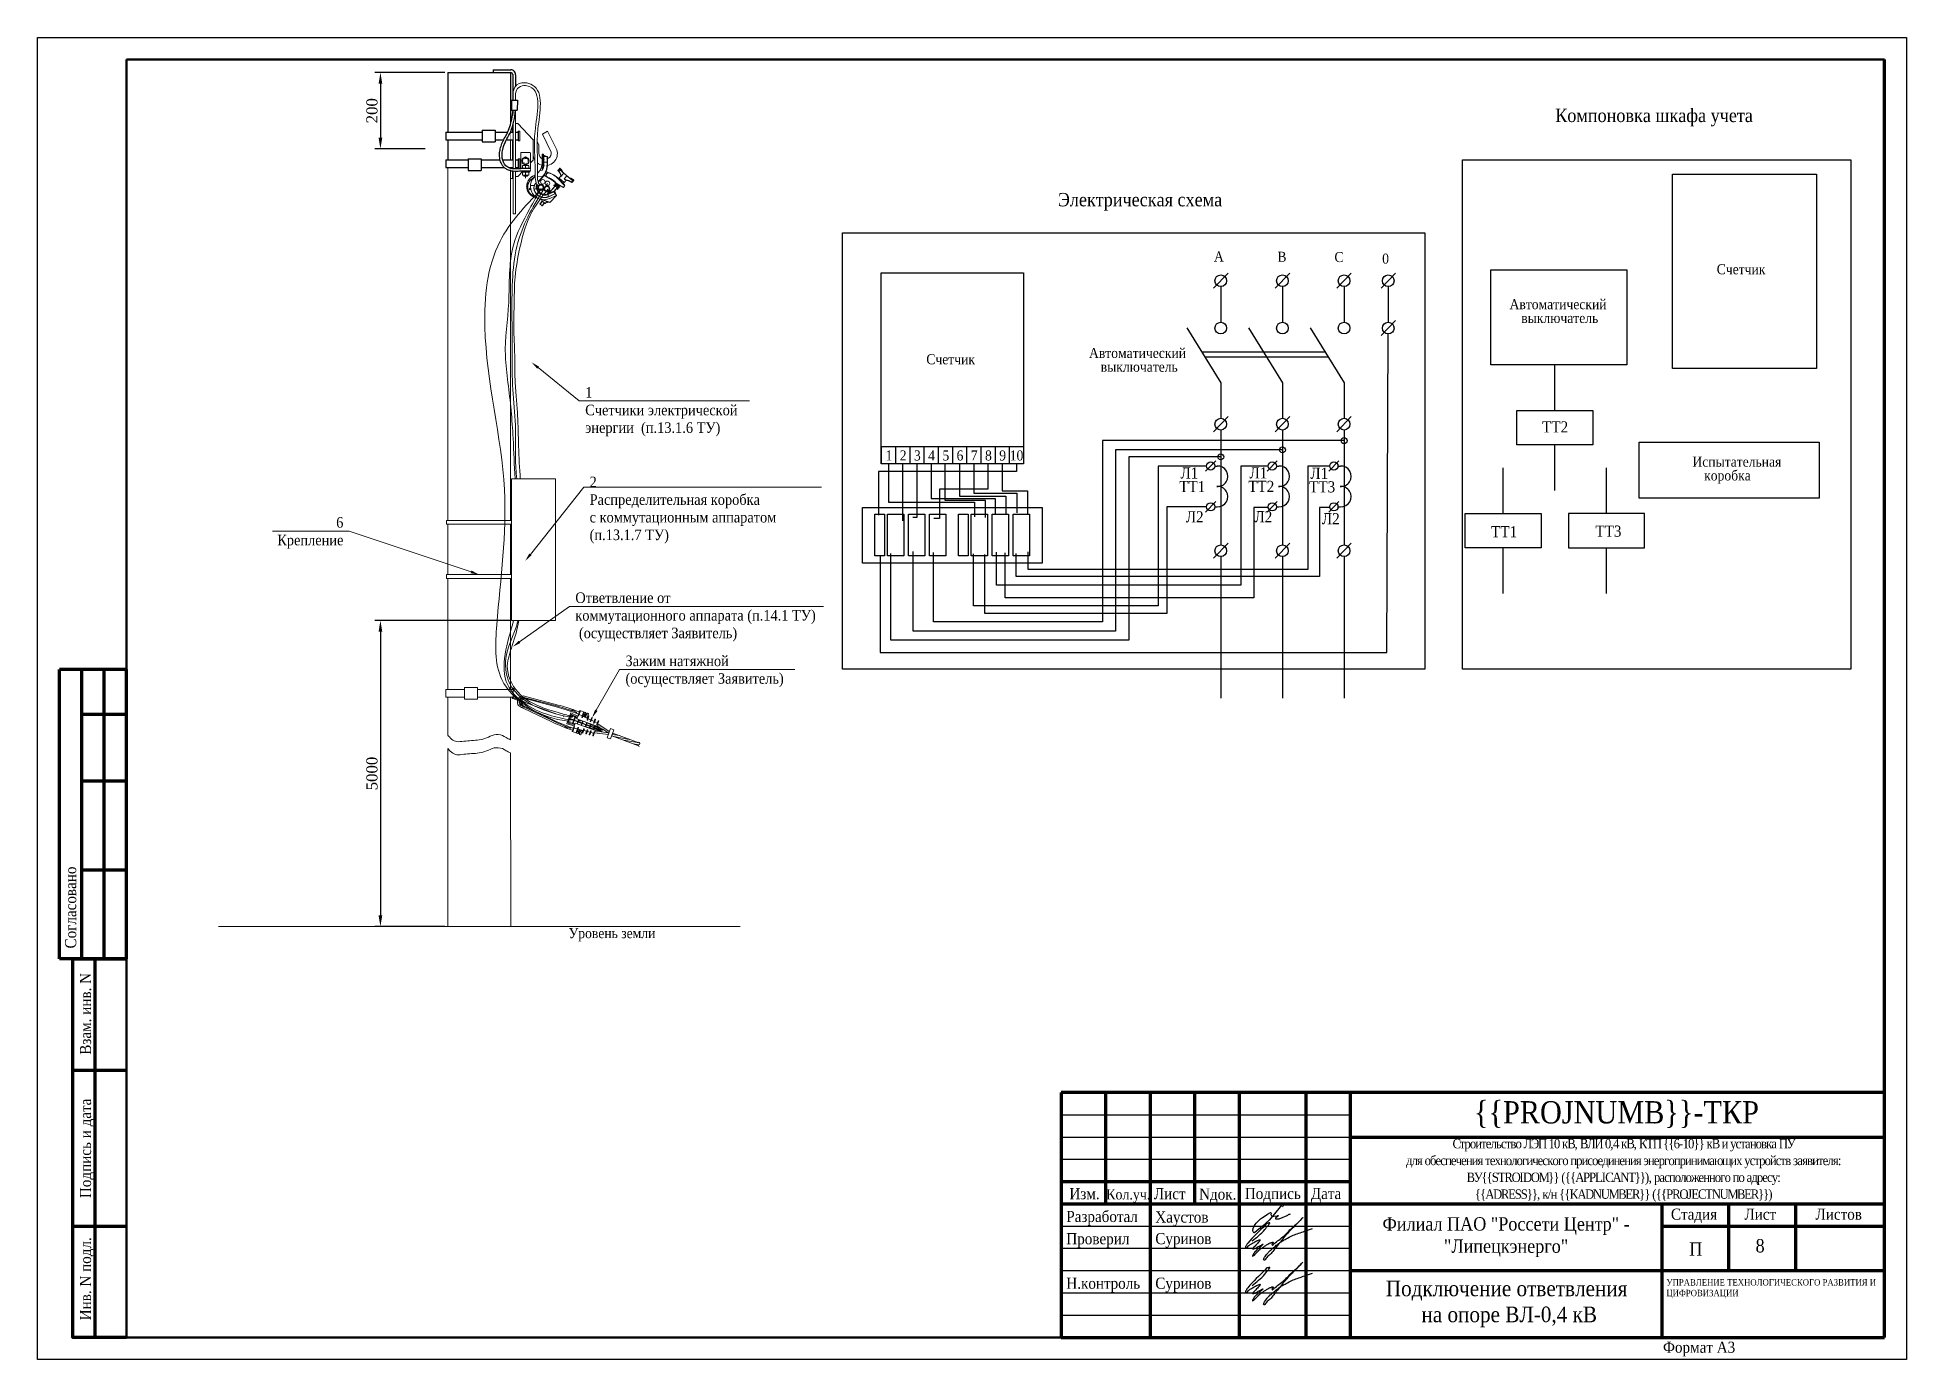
# Model space of a CAD drawing. Header units: millimetres. Extents: x 2421 to 10678, y 3616 to 3916.
# Drawn here: x 7317.9 to 7737.9, y 3616.3 to 3913.3 of the extents above; entities that cross this region are included whole.
import ezdxf
from ezdxf import colors
from ezdxf.entities.mleader import LeaderData, LeaderLine
from ezdxf.math import Vec2, Vec3

# ---------------------------------------------------------------- set-up
doc = ezdxf.new("R2010")
doc.units = ezdxf.units.MM
doc.set_wipeout_variables(frame=1)
doc.linetypes.add('CENTER2', pattern=[28.575, 19.05, -3.175, 3.175, -3.175])
doc.linetypes.add('gost5', pattern=[7, 5, -2, 0])
for name, color, linetype in [('Невидимая', 6, 'gost5'), ('П', 7, 'Continuous'), ('тонкая', 4, 'Continuous'), ('Чертеж', 7, 'Continuous'), ('штриховка', 6, 'Continuous')]:
    doc.layers.add(name, color=color, linetype=linetype)
doc.layers.add('обводка', color=5, linetype='Continuous', lineweight=50)
doc.layers.add('Оси', color=3, linetype='CENTER2', lineweight=25)
doc.styles.add('Simplex8', font='Times New Roman.ttf', dxfattribs={"height": 3.5})
doc.styles.get("Standard").update_dxf_attribs({"font": 'Arial.ttf'})
doc.styles.add('стиль1', font='Times New Roman.ttf', dxfattribs={"width": 0.9})
doc.styles.add('стиль2', font='Times New Roman.ttf', dxfattribs={"width": 0.9, "height": 2.5})
doc.dimstyles.new('ISO-25', dxfattribs={"dimtxt": 2.5, "dimasz": 2.5, "dimexe": 1.25, "dimexo": 0.625, "dimtad": 1, "dimtxsty": 'Standard', "dimcen": 2.5, "dimadec": 0, "dimazin": 0, "dimtfac": 1, "dimtmove": 0, "dimatfit": 3, "dimfxl": 1, "dimarcsym": 0})

msp = doc.modelspace()

# ---------------------------------------------------------------- texts
at = {"layer": 'Чертеж', "lineweight": 25, "style": 'стиль1', "width": 0.9}
for s, p in [('Компоновка шкафа учета', (7658.927, 3894.296)), ('Электрическая схема', (7547.182, 3875.368)), ('8', (7703.941, 3640.386))]:
    msp.add_text(s, height=3, dxfattribs=at).set_placement(p)
at = {"layer": 'Чертеж', "lineweight": 30, "style": 'стиль1', "width": 0.9}
for s, height, p in [('А', 2.25, (7582.263, 3862.974)), ('В', 2.25, (7596.518, 3862.914)), ('С', 2.25, (7609.328, 3862.854)), ('0', 2.25, (7620.049, 3862.492)), ('Счетчик', 2.25, (7695.224, 3860.115)), ('Автоматический ', 2.25, (7648.667, 3852.259)), ('выключатель', 2.25, (7651.298, 3849.164)), ('Автоматический ', 2.25, (7554.175, 3841.302)), ('Счетчик', 2.25, (7517.622, 3839.896)), ('выключатель', 2.25, (7556.806, 3838.206)), ('ТТ2', 2.5, (7655.987, 3824.569)), ('1', 2.25, (7508.446, 3818.28)), ('2', 2.25, (7511.641, 3818.28)), ('3', 2.25, (7514.836, 3818.28)), ('4', 2.25, (7518.031, 3818.28)), ('5', 2.25, (7521.245, 3818.28)), ('6', 2.25, (7524.421, 3818.28)), ('7', 2.25, (7527.616, 3818.28)), ('8', 2.25, (7530.811, 3818.28)), ('9', 2.25, (7534.006, 3818.28)), ('10', 2.25, (7536.363, 3818.28)), ('Испытательная', 2.25, (7689.76, 3816.888)), ('ТТ1', 2.5, (7574.452, 3811.17)), ('Л1', 2.5, (7574.715, 3814.211)), ('ТТ2', 2.5, (7589.958, 3811.209)), ('Л1', 2.5, (7590.221, 3814.25)), ('ТТ3', 2.5, (7603.641, 3811.108)), ('Л1', 2.5, (7603.905, 3814.15)), ('коробка', 2.25, (7692.392, 3813.792)), ('Л2', 2.5, (7575.921, 3804.366)), ('Л2', 2.5, (7591.35, 3804.404)), ('Л2', 2.5, (7606.505, 3803.956)), ('ТТ1', 2.5, (7644.529, 3801.026)), ('ТТ3', 2.5, (7667.959, 3801.155))]:
    msp.add_text(s, height=height, dxfattribs=at).set_placement(p)
at = {"layer": 'Чертеж', "lineweight": 20, "style": 'стиль1', "width": 0.9}
msp.add_text('Уровень земли', height=2.25, dxfattribs=at).set_placement((7437.253, 3710.98))
at = {"layer": 'Чертеж', "lineweight": 25, "attachment_point": 5}
for s, insert, char_height, width, style in [('\\{\\{PROJNUMB\\}\\}-ТКР', (7672.689, 3671.356), 5, 119.88502, 'стиль2'), ('\\pxsm1.0792;{\\T0.85;Строительство ЛЭП 10 кВ, ВЛИ 0,4 кВ, КТП \\{\\{6-10\\}\\} кВ и установка ПУ  \\Pдля обеспечения технологического присоединения энергопринимающих устройств заявителя: \\PВУ\\{\\{STROIDOM\\}\\} (\\{\\{APPLICANT\\}\\}), расположенного по адресу:\\P\\{\\{ADRESS\\}\\}, к/н \\{\\{KADNUMBER\\}\\} (\\{\\{PROJECTNUMBER\\}\\})}', (7674.254, 3658.813), 2.1, 122.73877, 'стиль1'), ('{\\C7;Подключение ответвления\\P на опоре ВЛ-0,4 кВ}', (7648.003, 3628.813), 3.5, 70.08803, 'стиль1')]:
    msp.add_mtext(s, dxfattribs=dict(at, insert=insert, char_height=char_height, width=width, style=style))

# ---------------------------------------------------------------- blocks, each defined once
blk = doc.blocks.new('Штамп б')
at = {"lineweight": 70}
for points in [[(20, 0), (8, 0), (8, 85), (20, 85)], [(13, 0), (13, 85)], [(8, 60), (20, 60)], [(8, 25), (20, 25)]]:
    blk.add_lwpolyline(points, dxfattribs=at)
at = {"lineweight": 25, "style": 'Simplex8', "width": 0.9}
for s, p in [('Взам. инв. N', (12.06, 63.49)), ('Подпись и дата', (12.06, 31.28)), ('Инв. N подл.', (12.06, 3.82))]:
    blk.add_text(s, height=2.5, rotation=90, dxfattribs=at).set_placement(p)
blk = doc.blocks.new('A$C5B0935FB')
at = {"lineweight": 70}
for p, q in [((20, 65), (5, 65)), ((5, 0), (5, 65)), ((10, 55), (10, 65)), ((15, 0), (15, 65)), ((20, 0), (20, 65)), ((10, 40), (10, 55)), ((10, 55), (20, 55)), ((10, 20), (10, 40)), ((10, 40), (20, 40)), ((10, 0), (10, 20)), ((10, 20), (20, 20)), ((10, 0), (5, 0)), ((15, 0), (10, 0)), ((20, 0), (15, 0)), ((15, 0), (15, 0))]:
    blk.add_line(p, q, dxfattribs=at)
at = {"lineweight": 25, "style": 'стиль1', "width": 0.9}
blk.add_text('Согласовано', height=2.5, rotation=90, dxfattribs=at).set_placement((8.72, 2.35))
blk = doc.blocks.new('А3 бол')
at = {"layer": 'П'}
blk.add_lwpolyline([(-420, 297), (0, 297), (0, 0), (-420, 0)], close=True, dxfattribs=at)
at = {"layer": 'Чертеж', "lineweight": 50}
for p, q in [((-5, 292), (-400, 292)), ((-400, 292), (-400, 5)), ((-5, 4.99), (-400, 4.99))]:
    blk.add_line(p, q, dxfattribs=at)
at = {"layer": 'Чертеж', "lineweight": 70}
for p, q in [((-5, 5), (-5, 292)), ((-5, 60), (-190, 60)), ((-190, 60), (-190, 5))]:
    blk.add_line(p, q, dxfattribs=at)
for points in [[(-180, 60), (-180, 35)], [(-170, 60), (-170, 5)], [(-160, 60), (-160, 35)], [(-150, 60), (-150, 5)], [(-135, 60), (-135, 5)], [(-125, 60), (-125, 5)], [(-125, 50), (-5, 50)], [(-190, 40), (-125, 40)], [(-190, 35), (-5, 35)], [(-55, 35), (-55, 5)], [(-40, 35), (-40, 20)], [(-25, 35), (-25, 20)], [(-55, 30), (-5, 30)], [(-125, 20), (-5, 20)], [(-190, 5), (-5, 5)]]:
    blk.add_lwpolyline(points, dxfattribs=at)
at = {"layer": 'Чертеж', "lineweight": 30}
for points in [[(-190, 55), (-125, 55)], [(-190, 50), (-125, 50)], [(-190, 45), (-125, 45)], [(-190, 30), (-125, 30)], [(-190, 25), (-125, 25)], [(-190, 20), (-125, 20)], [(-190, 15), (-125, 15)], [(-190, 10), (-125, 10)]]:
    blk.add_lwpolyline(points, dxfattribs=at)
at = {"layer": 'Чертеж'}
blk.add_blockref('A$C5B0935FB', (-420, 90), dxfattribs=at)
at = {"layer": 'Чертеж', "lineweight": 25}
blk.add_blockref('Штамп б', (-420, 5), dxfattribs=at)
at = {"layer": 'Чертеж', "lineweight": 25, "style": 'стиль1', "width": 0.9}
for s, height, p in [('Изм.', 2.5, (-188.11, 36.02)), ('Кол.уч.', 2.3, (-179.84, 35.98)), ('Лист', 2.5, (-169.13, 36.02)), ('Nдок.', 2.5, (-158.98, 35.93)), ('Подпись', 2.5, (-148.7, 36.07)), ('Дата', 2.5, (-133.86, 36.07)), ('Стадия', 2.5, (-52.95, 31.42)), ('Лист', 2.5, (-36.44, 31.42)), ('Листов', 2.5, (-20.46, 31.42)), ('П', 3, (-48.86, 23.34)), ('Формат А3', 2.5, (-54.74, 1.53))]:
    blk.add_text(s, height=height, dxfattribs=at).set_placement(p)
at = {"layer": 'Чертеж', "lineweight": 25, "attachment_point": 5, "style": 'стиль2'}
for s, insert, char_height, width in [('Филиал ПАО "Россети Центр" - "Липецкэнерго"', (-90, 27.5), 3, 70), ('\\pxql;{\\fTimes New Roman|b0|i0|c204|p16;\\H0.8x;\\W0.9;УПРАВЛЕНИЕ ТЕХНОЛОГИЧЕСКОГО РАЗВИТИЯ И ЦИФРОВИЗАЦИИ}', (-26.88, 15.92), 1.8, 54.1956)]:
    blk.add_mtext(s, dxfattribs=dict(at, insert=insert, char_height=char_height, width=width))
blk = doc.blocks.new('*D64')
at = {"color": 0, "lineweight": -2, "transparency": 16777216}
for p, q in [((7409.47, 3905.4), (7393.71, 3905.4)), ((7394.96, 3902.9), (7394.96, 3890.77)), ((7405.01, 3888.27), (7393.71, 3888.27))]:
    blk.add_line(p, q, dxfattribs=at)
at = {"color": 0, "transparency": 16777216}
for points in [[(7394.55, 3902.9), (7395.38, 3902.9), (7394.96, 3905.4)], [(7394.55, 3890.77), (7395.38, 3890.77), (7394.96, 3888.27)]]:
    blk.add_solid(points, dxfattribs=at)
at = {"layer": 'Defpoints', "color": 0, "transparency": 16777216}
for p in [(7410.09, 3905.4), (7394.96, 3888.27), (7405.64, 3888.27)]:
    blk.add_point(p, dxfattribs=at)
at = {"color": 0, "transparency": 16777216, "insert": (7393.07, 3896.84), "char_height": 2.5, "attachment_point": 5, "rotation": 90}
blk.add_mtext('{\\fTimes New Roman|b0|i0|c204|p18;200}', dxfattribs=at)
blk = doc.blocks.new('A$C0333526B')
at = {"layer": 'обводка', "color": 0, "lineweight": 15, "ltscale": 0.5}
for p, q in [((14.3, 69.1), (-25.6, 26.1)), ((24.8, 69.1), (14.3, 69.1)), ((24.8, -76.1), (24.8, 74.2)), ((24.8, 74.2), (33.5, 74.2)), ((29.2, 74.2), (29.2, -76.1)), ((33.7, 74.2), (33.7, -76.1)), ((-64.3, 48.6), (-88.9, -0.9)), ((-50.9, 40.8), (-73.4, -7)), ((-64.3, 48.6), (-50.9, 40.8)), ((-33.9, 26.1), (-41.3, 12.4)), ((-41.3, 12.4), (-41.3, -9.8)), ((-25.6, 26.1), (-33.9, 26.1)), ((-25.6, 26.1), (-25.6, -27.7)), ((-25.6, -27.7), (14.5, -71)), ((14.5, -71), (24.8, -71)), ((33.7, -76.1), (24.8, -76.1))]:
    blk.add_line(p, q, dxfattribs=at)
for points in [[(9.5, 48.6), (14, 48.6), (14, 23.4), (9.5, 23.4)], [(9.5, -24.8), (14, -24.8), (14, -50), (9.5, -50)]]:
    blk.add_lwpolyline(points, close=True, dxfattribs=at)
blk.add_circle((-5.8, -30.1), 4.32, dxfattribs=at)
for centre, radius, start, end in [((-57.7, -10.1), 32.5, 163.5869, 349.9411), ((-57.4, -9.6), 16.2, 170.6633, 359.9816)]:
    blk.add_arc(centre, radius, start, end, dxfattribs=at)
blk = doc.blocks.new('A$C1167016C')
at = {"layer": 'штриховка', "lineweight": 15, "ltscale": 0.5}
h = blk.add_hatch(dxfattribs=at)
h.set_pattern_fill('LINE', color=256, scale=0.007737, angle=95, style=0)
h.set_pattern_definition([(95, (67.978994, -42.291913), (-0.024471076, -0.002140942), [])])
h.paths.add_polyline_path([(-5.15, -7.35), (-5.16, -7.33, 0.00417), (-5.16, -7.33), (-5.2, -7.38), (-5.15, -7.42, 0.176327), (-5.13, -7.38, 0.151547)])
h.paths.add_polyline_path([(-5.16, -7.33, 0.409337), (-5.24, -7.34), (-5.2, -7.38)])
h.paths.add_polyline_path([(-5.24, -7.34, 0.176327), (-5.26, -7.38, 0.217324), (-5.24, -7.43), (-5.2, -7.38)])
h.paths.add_polyline_path([(-5.2, -7.38), (-5.24, -7.43, 0.419107), (-5.15, -7.42)])
h.paths.add_polyline_path([(-3.04, -6.93), (-3.08, -6.98), (-3.03, -7.02, 0.179056), (-3.02, -6.98, 0.221695)])
h.paths.add_polyline_path([(-3.04, -6.93, 0.41922), (-3.13, -6.94), (-3.08, -6.98)])
h.paths.add_polyline_path([(-3.13, -6.94, 0.171932), (-3.14, -6.98, 0.151547), (-3.13, -7.01), (-3.12, -7.02), (-3.08, -6.98)])
h.paths.add_polyline_path([(-3.08, -6.98), (-3.12, -7.02, 0.411118), (-3.03, -7.02)])
at = {"color": 7, "linetype": 'Continuous', "lineweight": 15}
for p, q in [((-6.86, 2.16), (-7.16, 2.17)), ((-6.01, 1.61), (-6.74, 1.95)), ((-6.73, 1.89), (-6.73, 1.7)), ((-6.17, 1.63), (-6.73, 1.89)), ((-6.66, 1.63), (-6.17, 1.63)), ((-6.66, 1.6), (-6.66, 0.13)), ((-6.66, -0.15), (-6.66, 0.13)), ((-6.66, 0.13), (-5.86, 0.13)), ((-6.01, 1.61), (-6.01, 1.61)), ((-5.86, 1.61), (-6, 1.61)), ((-5.86, 0.13), (-5.86, -0.5)), ((-5.76, -0.53), (-5.76, 0.09)), ((-9.09, -3.72), (-10.04, -4.48)), ((-9.62, -4.33), (-9.12, -3.75)), ((-8.79, -3.16), (-9.58, -3.56)), ((-8.77, -3.2), (-9.56, -3.61)), ((-9.12, -3.75), (-8.01, -2.45)), ((-7.04, -3.7), (-9.12, -3.75)), ((-8.42, -2.92), (-8.44, -2.94)), ((-7.71, -2.03), (-7.77, -2.14)), ((-7.75, -2.1), (-7.11, -2.04)), ((-7.45, -1.54), (-7.46, -1.57)), ((-7.45, -1.55), (-7.06, -1.51)), ((-6.89, -0.66), (-7.2, -0.66)), ((-7.16, -0.16), (-7.17, -0.41)), ((-7.04, -3.7), (-7.04, -3.7)), ((-6.96, -3.8), (-6.96, -3.8)), ((-6.91, -1.23), (-6.9, -1.19)), ((-6.9, -1.19), (-6.9, -1.19)), ((-6.72, -3.49), (-6.39, -3.55)), ((-6.37, -3.5), (-6.69, -3.45)), ((-6.66, -0.15), (-6.66, -0.15)), ((-6.51, -3.18), (-6.45, -3.08)), ((-6.49, -3.14), (-6.51, -3.18)), ((-6.05, -2.96), (-6.16, -3.6)), ((-6.11, -3.61), (-6.01, -2.96)), ((-6.07, -2.28), (-6.08, -2.3)), ((-6.07, -3.73), (-6.06, -3.68)), ((-6.07, -3.73), (-5.89, -3.81)), ((-6.04, -2.18), (-6.05, -2.23)), ((-5.38, -2.67), (-6.02, -2.92)), ((-6.01, -2.96), (-5.36, -2.72)), ((-5.88, -1.65), (-5.89, -1.67)), ((-5.89, -3.81), (-5.88, -3.77)), ((-2.72, -1.75), (-3.01, -2.1)), ((-2.9, -4.26), (-1.35, -5.9)), ((-2.89, -2.26), (-2.83, -2.32)), ((-1.31, -5.86), (-2.87, -4.23)), ((-2.79, -2.3), (-2.48, -1.94)), ((-2.49, -1.5), (-2.72, -1.75)), ((-2.48, -1.94), (-2.72, -1.75)), ((-2.21, -3.47), (-2.72, -4.08)), ((-2.64, -2.54), (-2.59, -2.62)), ((-2.49, -2.77), (-2.47, -2.8)), ((-2.48, -1.94), (-2.29, -1.71)), ((-2.48, -1.94), (-1.47, -2.82)), ((-2.47, -2.81), (-2.4, -2.94)), ((-2.26, -1.67), (-2.29, -1.63)), ((-2.26, -1.67), (-2.26, -1.67)), ((-2.25, -3.33), (-2.25, -3.33)), ((-1.78, -2.55), (-1.47, -2.82)), ((-0.67, -3.5), (-1.47, -2.82)), ((-1.47, -2.82), (-1.47, -2.82)), ((-0.67, -3.5), (-1.47, -2.82)), ((-1.35, -5.25), (-0.83, -4.65)), ((-0.67, -3.5), (-0.67, -3.5)), ((0.02, -4.09), (-0.67, -3.5)), ((0.87, -4.82), (-0.67, -3.5)), ((-0.33, -4.74), (-0.27, -4.76)), ((-0.26, -4.77), (-0.15, -4.8)), ((-0.12, -4.81), (-0.06, -4.84)), ((0.57, -5.17), (0.87, -4.82)), ((0.65, -5.23), (0.95, -4.89)), ((0.87, -4.82), (1.08, -4.57)), ((0.95, -4.89), (0.87, -4.82)), ((0.95, -4.89), (1.16, -4.63)), ((-10.94, -7.23), (-10.95, -7.2)), ((-10.9, -7.22), (-10.94, -7.23)), ((-10.9, -7.22), (-10.92, -7.18)), ((-10.49, -7.04), (-10.52, -6.98)), ((-10.45, -7.03), (-10.49, -7.04)), ((-10.45, -7.03), (-10.48, -6.96)), ((-10.41, -6.87), (-10.43, -6.88)), ((-10.41, -6.87), (-10.28, -6.8)), ((-10.31, -8.39), (-10.37, -8.32)), ((-10.36, -7.03), (-10.34, -7.03)), ((-10.21, -6.97), (-10.34, -7.03)), ((-10.2, -6.65), (-10.33, -6.71)), ((-10.33, -6.71), (-10.16, -7.06)), ((-9.2, -5.99), (-10.22, -6.01)), ((-10.16, -7.06), (-10.13, -7.05)), ((-9.63, -8.66), (-8.5, -9.26)), ((-9.31, -9.04), (-9.23, -9.07)), ((-9.18, -9.09), (-8.11, -9.46)), ((-8.5, -6.82), (-8.65, -6.86)), ((-8.47, -6.82), (-8.5, -6.82)), ((-8.3, -7.3), (-8.25, -7.27)), ((-8.2, -9.42), (-8.11, -9.46)), ((-7.69, -9.61), (-5.15, -10.49)), ((-4.1, -7.54), (-5.73, -8.22)), ((-5.72, -8.24), (-4.09, -7.56)), ((-4.03, -7.7), (-5.66, -8.39)), ((-5.43, -8.93), (-3.81, -8.23)), ((-3.8, -8.25), (-5.42, -8.96)), ((-3.45, -8.68), (-5.33, -9.48)), ((-5.11, -10.48), (-3.41, -8.66)), ((-4.1, -7.54), (-4.09, -7.56)), ((-4.09, -7.56), (-4.03, -7.7)), ((-3.83, -7.66), (-3.77, -7.81)), ((-3.45, -8.68), (-3.55, -8.45)), ((-3.53, -8.39), (-3.5, -8.43)), ((-3.51, -8.43), (-3.52, -8.4)), ((-3.5, -8.43), (-3.51, -8.43)), ((-3.5, -8.43), (-3.41, -8.66)), ((-3.22, -5.66), (-1.59, -6.58)), ((-1.57, -6.53), (-3.2, -5.61)), ((-1.57, -6.53), (-1.59, -6.58)), ((-1.31, -6.19), (-1.5, -6.52)), ((-1.5, -6.52), (-1.46, -6.54)), ((-1.46, -6.54), (-1.27, -6.21)), ((-1.31, -6.19), (-1.27, -6.21)), ((0.52, -5.19), (0.52, -5.19)), ((-7.12, -9.81), (-7.21, -9.92)), ((-7.2, -10.06), (-6.44, -10.7)), ((-6.3, -10.68), (-6.11, -10.46)), ((-5.87, -10.24), (-5.88, -10.34)), ((-5.53, -10.36), (-5.74, -10.44)), ((-5.14, -10.44), (-5.12, -10.49))]:
    blk.add_line(p, q, dxfattribs=at)
at = {"color": 8, "linetype": 'Continuous', "lineweight": 15}
for p, q in [((-6.86, -0.14), (-6.86, 2.16)), ((-5.86, 0.13), (-5.86, 1.61)), ((-9.2, -3.84), (-10.02, -4.5)), ((-6.5, -3.17), (-6.4, -2.99)), ((-5.78, -1.03), (-5.78, -1.03)), ((-3.01, -2.1), (-2.94, -2.16)), ((-2.72, -4.08), (-1.35, -5.25)), ((-10.92, -7.18), (-10.86, -7.15)), ((-10.85, -7.19), (-10.9, -7.22)), ((-10.48, -6.96), (-10.26, -6.85)), ((-10.23, -6.93), (-10.45, -7.03)), ((-10.43, -6.82), (-10.31, -6.76)), ((-10.18, -7.02), (-10.32, -7.07)), ((-9.69, -8.09), (-9.69, -8.1)), ((-9.62, -8.63), (-8.77, -9.08)), ((-9.16, -9.05), (-8.42, -9.3)), ((-7.26, -9.71), (-5.14, -10.44)), ((0.58, -5.17), (0.65, -5.23)), ((-7.75, -10.86), (-7.14, -11.37)), ((-5.82, -10.26), (-5.83, -10.35)), ((-5.76, -10.4), (-5.6, -10.33))]:
    blk.add_line(p, q, dxfattribs=at)
at = {"color": 0, "linetype": 'Continuous', "lineweight": 15}
for p, q in [((-6.66, -8.33), (-6.67, -8.38)), ((-6.22, -8.36), (-6.32, -8.37)), ((-5.73, -8.22), (-5.72, -8.24)), ((-5.66, -8.39), (-5.72, -8.24)), ((-3.54, -5.41), (-3.52, -5.37)), ((-3.22, -5.66), (-3.2, -5.61)), ((-2.86, -6.09), (-2.78, -5.91)), ((-2.86, -6.09), (-2.67, -6.19)), ((-2.67, -6.19), (-2.56, -6.03))]:
    blk.add_line(p, q, dxfattribs=at)
at = {"color": 0, "lineweight": 15, "ltscale": 0.5}
for p, q in [((-5.23, -7.87), (-5.39, -8.05)), ((-5.18, -7.9), (-5.29, -8.04)), ((-3.57, -5.87), (-3.72, -6.06)), ((-3.51, -5.91), (-3.67, -6.1)), ((-3.36, -5.63), (-3.49, -5.78)), ((-3.31, -5.67), (-3.43, -5.81)), ((-3.31, -5.57), (-3.36, -5.63)), ((-3.26, -5.62), (-3.31, -5.67)), ((-2.95, -6.26), (-3.11, -6.45)), ((-2.89, -6.3), (-3.05, -6.49)), ((-2.82, -6.11), (-2.87, -6.17)), ((-2.76, -6.14), (-2.81, -6.2))]:
    blk.add_line(p, q, dxfattribs=at)
at = {"lineweight": 15, "ltscale": 0.5}
for p, q in [((-3.8, -6.16), (-5.15, -7.77)), ((-3.74, -6.19), (-5.1, -7.81)), ((-3.19, -6.55), (-4, -7.52)), ((-3.13, -6.58), (-3.93, -7.54)), ((-7.13, -10.12), (-7.75, -10.86)), ((-7.07, -10.17), (-7.69, -10.91)), ((-6.57, -10.59), (-7.19, -11.33)), ((-6.52, -10.63), (-7.14, -11.37))]:
    blk.add_line(p, q, dxfattribs=at)
at = {"color": 7, "linetype": 'Continuous', "lineweight": 15, "flags": 128}
for points in [[(-6.76, 0.16), (-6.76, 0.15), (-6.75, 0.15), (-6.75, 0.14), (-6.73, 0.14), (-6.72, 0.13), (-6.7, 0.13), (-6.68, 0.13), (-6.66, 0.13)], [(-5.86, 0.13), (-5.84, 0.12), (-5.82, 0.12), (-5.8, 0.12), (-5.79, 0.11), (-5.77, 0.11), (-5.76, 0.1), (-5.76, 0.1), (-5.76, 0.09)], [(-6.16, -3.6), (-6.16, -3.6), (-6.16, -3.6), (-6.15, -3.6), (-6.14, -3.6), (-6.14, -3.6), (-6.13, -3.6), (-6.12, -3.61), (-6.11, -3.61)], [(-6.13, -3.65), (-6.13, -3.65), (-6.13, -3.65), (-6.13, -3.65), (-6.12, -3.64), (-6.12, -3.63), (-6.12, -3.62), (-6.11, -3.62), (-6.11, -3.61)], [(-6.05, -2.96), (-6.05, -2.96), (-6.05, -2.96), (-6.05, -2.96), (-6.04, -2.96), (-6.03, -2.96), (-6.02, -2.96), (-6.02, -2.96), (-6.01, -2.96)], [(-6.02, -2.92), (-6.02, -2.92), (-6.02, -2.92), (-6.02, -2.92), (-6.02, -2.93), (-6.02, -2.94), (-6.01, -2.95), (-6.01, -2.95), (-6.01, -2.96)], [(-5.86, -0.5), (-5.84, -0.5), (-5.82, -0.5), (-5.8, -0.5), (-5.79, -0.51), (-5.77, -0.51), (-5.76, -0.52), (-5.76, -0.52), (-5.76, -0.53)], [(-5.38, -2.67), (-5.37, -2.67), (-5.37, -2.67), (-5.37, -2.68), (-5.37, -2.68), (-5.37, -2.69), (-5.36, -2.7), (-5.36, -2.71), (-5.36, -2.72)], [(-5.36, -2.72), (-5.35, -2.71), (-5.35, -2.7), (-5.35, -2.69), (-5.35, -2.68), (-5.34, -2.68), (-5.34, -2.67), (-5.34, -2.67), (-5.34, -2.67)], [(-2.9, -4.26), (-2.9, -4.26), (-2.89, -4.25), (-2.88, -4.24), (-2.88, -4.24), (-2.88, -4.23), (-2.87, -4.23), (-2.87, -4.23), (-2.87, -4.23)], [(-2.18, -3.44), (-2.19, -3.44), (-2.19, -3.45), (-2.2, -3.45), (-2.2, -3.46), (-2.2, -3.46), (-2.2, -3.47), (-2.2, -3.48), (-2.2, -3.48)], [(-1.74, -2.52), (-1.74, -2.52), (-1.75, -2.52), (-1.75, -2.52), (-1.76, -2.52), (-1.76, -2.53), (-1.77, -2.53), (-1.78, -2.54), (-1.78, -2.55)], [(0.02, -4.09), (0.02, -4.08), (0.03, -4.07), (0.03, -4.07), (0.04, -4.06), (0.04, -4.05), (0.04, -4.05), (0.04, -4.04), (0.04, -4.04)], [(-1.35, -5.9), (-1.34, -5.89), (-1.34, -5.88), (-1.33, -5.88), (-1.33, -5.87), (-1.32, -5.87), (-1.32, -5.87), (-1.32, -5.86), (-1.31, -5.86)]]:
    blk.add_lwpolyline(points, dxfattribs=at)
at = {"color": 0, "linetype": 'Continuous', "lineweight": 15, "flags": 128}
blk.add_lwpolyline([(-3.23, -5.65), (-3.23, -5.65), (-3.23, -5.64), (-3.23, -5.64), (-3.22, -5.64), (-3.22, -5.63), (-3.21, -5.63), (-3.21, -5.62), (-3.2, -5.61)], dxfattribs=at)
at = {"color": 7, "linetype": 'Continuous', "lineweight": 15}
for centre, radius, start, end in [((-6.86, 2.06), 0.101, 360, 88), ((-5.86, 1.5), 0.101, 360, 90), ((-9.64, -11.85), 8.91, 66.8207, 68.6002), ((-9.64, -11.85), 8.96, 67.1467, 68.6334), ((-7.18, -8.32), 5.89, 72.8051, 80.1234), ((-6.11, -3.61), 0.0495, 170.8031, 246.8207), ((-7.18, -8.32), 5.94, 72.0297, 80.0124), ((-9.64, -11.85), 8.91, 44.0684, 66.8207), ((-9.64, -11.85), 8.96, 44.0684, 66.8207), ((-6.01, -2.96), 0.0495, 110.8031, 170.8031), ((-9.64, -11.85), 8.86, 46.5627, 64.9846), ((-5.36, -2.72), 0.0495, 72.0297, 110.8031), ((-7.18, -8.32), 5.89, 43.5503, 72.0297), ((-7.18, -8.32), 5.94, 43.5503, 72.0297), ((-2.97, -2.13), 0.0495, 140.3865, 229.3865), ((-2.03, -4.65), 0.897, 140.1173, 154.035), ((-11.71, -7.49), 1.44, 25.5009, 27.4995), ((-6.7, -6.23), 3.52, 176.4491, 292.8548), ((-7.28, -9.71), 1.99, 160.5039, 161.9421), ((-6.51, -6.37), 2.19, 192.8548, 292.8548), ((-6.51, -6.37), 2.03, 192.8548, 292.8548), ((-6.51, -6.37), 2.01, 192.8548, 292.8549), ((-8.75, -7.53), 0.553, 27.4431, 49.29), ((-6.51, -6.37), 1.96, 207.4431, 265.6422), ((-7.96, -9.51), 0.158, 160.7891, 163.052), ((-8.1, -9.44), 0.0302, 241.9998, 250.862), ((-4.02, -7.72), 0.201, 22.8548, 112.8548), ((-4.01, -7.74), 0.2, 23.102, 113.0999), ((-3.95, -7.88), 0.2, 23.102, 113.0999), ((-2.03, -4.66), 0.897, 293.0155, 318.6557), ((-1.54, -6.49), 0.099, 240.5631, 330.5631), ((-1.54, -6.49), 0.0495, 240.5631, 330.5631), ((-1.53, -6.07), 0.248, 330.5631, 43.5503), ((-1.53, -6.07), 0.297, 330.5631, 43.5503), ((0.61, -5.2), 0.0495, 229.3865, 318.3865), ((-7.14, -9.98), 0.099, 140.0607, 230.0607), ((-6.38, -10.62), 0.099, 230.0607, 320.0607), ((-6.57, -10.07), 0.594, 320.0607, 347.7406), ((-3.26, -11.11), 1.99, 160.5039, 161.9421), ((-5.14, -10.44), 0.0508, 295, 308.8648)]:
    blk.add_arc(centre, radius, start, end, dxfattribs=at)
at = {"color": 0, "linetype": 'Continuous', "lineweight": 15}
for centre, radius, start, end in [((-6.7, -8.88), 0.553, 63.7953, 85.6422), ((-3.2, -5.61), 0.0495, 224.0684, 240.5631)]:
    blk.add_arc(centre, radius, start, end, dxfattribs=at)
at = {"color": 7, "linetype": 'Continuous', "lineweight": 15}
for points, knots in [([(-7.16, 2.17), (-7.16, 2.17), (-7.16, 2.16), (-7.16, 2.1), (-7.16, 2.06), (-7.16, 1.95), (-7.16, 1.88), (-7.16, 1.71), (-7.16, 1.62), (-7.16, 1.41), (-7.16, 1.29), (-7.16, 1.04), (-7.16, 0.9), (-7.16, 0.62), (-7.16, 0.47), (-7.16, 0.16), (-7.16, 0), (-7.16, -0.16)], [0, 0, 0, 0, 0.125, 0.125, 0.25, 0.25, 0.375, 0.375, 0.5, 0.5, 0.625, 0.625, 0.75, 0.75, 0.875, 0.875, 1, 1, 1, 1]), ([(-7.16, -0.14), (-7.16, -0.11), (-7.16, -0.04), (-7.16, 0.05), (-7.16, 0.14), (-7.16, 0.26), (-7.16, 0.4), (-7.16, 0.55), (-7.16, 0.66), (-7.16, 0.73), (-7.16, 0.75), (-7.16, 0.75)], [0, 0, 0, 0, 0.0797844, 0.159767, 0.2407106, 0.3209693, 0.4829298, 0.6451329, 0.806711, 0.9684011, 1, 1, 1, 1]), ([(-6.76, -0.16), (-6.76, -0.14), (-6.76, -0.08), (-6.76, 0), (-6.76, 0.09), (-6.76, 0.21), (-6.76, 0.33), (-6.76, 0.45), (-6.76, 0.54), (-6.76, 0.63), (-6.76, 0.72), (-6.76, 0.82), (-6.76, 0.92), (-6.76, 1.01), (-6.76, 1.09), (-6.76, 1.17), (-6.76, 1.25), (-6.76, 1.35), (-6.76, 1.42), (-6.76, 1.5), (-6.76, 1.58), (-6.76, 1.65), (-6.76, 1.72), (-6.76, 1.78), (-6.76, 1.84), (-6.76, 1.89), (-6.76, 1.93), (-6.76, 1.95), (-6.76, 1.97), (-6.76, 1.99), (-6.76, 2), (-6.76, 2.02), (-6.76, 2.04), (-6.76, 2.05), (-6.76, 2.06), (-6.76, 2.06), (-6.76, 2.06), (-6.76, 2.06)], [0, 0, 0, 0, 0.0195342, 0.0457418, 0.0691483, 0.0932332, 0.1434818, 0.1698582, 0.1961331, 0.2234508, 0.2513944, 0.2798992, 0.3090876, 0.3483921, 0.369326, 0.3910089, 0.4320452, 0.4642332, 0.4970316, 0.5237141, 0.5642501, 0.5986626, 0.6335514, 0.6687906, 0.7045583, 0.7407912, 0.7770176, 0.7954006, 0.813769, 0.8321744, 0.8506492, 0.869115, 0.9002817, 0.9252113, 0.950141, 0.9750706, 1, 1, 1, 1]), ([(-6.76, 1.98), (-6.76, 1.98), (-6.76, 1.97), (-6.75, 1.96), (-6.75, 1.96), (-6.74, 1.95)], [0, 0, 0, 0, 0.5, 0.5, 1, 1, 1, 1]), ([(-6.74, 1.95), (-6.75, 1.95), (-6.75, 1.96), (-6.76, 1.97), (-6.76, 1.97), (-6.76, 1.97)], [0, 0, 0, 0, 0.485905, 0.741135, 1, 1, 1, 1]), ([(-6.73, 1.89), (-6.74, 1.89), (-6.75, 1.89), (-6.76, 1.89), (-6.76, 1.89), (-6.76, 1.89)], [0, 0, 0, 0, 0.5, 0.5, 1, 1, 1, 1]), ([(-6.76, 1.7), (-6.76, 1.69), (-6.76, 1.69), (-6.76, 1.68), (-6.76, 1.68), (-6.76, 1.68)], [0, 0, 0, 0, 0.5, 0.5, 1, 1, 1, 1]), ([(-6.76, 1.7), (-6.76, 1.7), (-6.76, 1.7), (-6.75, 1.7), (-6.74, 1.7), (-6.73, 1.7)], [0, 0, 0, 0, 0.5, 0.5, 1, 1, 1, 1]), ([(-6.74, 1.95), (-6.74, 1.95), (-6.74, 1.95), (-6.74, 1.95), (-6.74, 1.95), (-6.74, 1.94), (-6.74, 1.94), (-6.74, 1.93), (-6.74, 1.91), (-6.74, 1.9), (-6.73, 1.89)], [0, 0, 0, 0, 0.077117, 0.151166, 0.222729, 0.33993, 0.464158, 0.607956, 0.786311, 1, 1, 1, 1]), ([(-6.73, 1.7), (-6.73, 1.69), (-6.73, 1.69), (-6.73, 1.68), (-6.73, 1.67), (-6.72, 1.66), (-6.72, 1.65), (-6.71, 1.65), (-6.7, 1.64), (-6.69, 1.63), (-6.68, 1.63), (-6.67, 1.63), (-6.66, 1.63)], [0, 0, 0, 0, 0.088281, 0.172827, 0.254929, 0.335994, 0.417484, 0.500837, 0.642217, 0.783965, 0.888863, 1, 1, 1, 1]), ([(-6.66, 1.63), (-6.66, 1.63), (-6.66, 1.62), (-6.66, 1.61), (-6.66, 1.6), (-6.66, 1.6), (-6.66, 1.6)], [0, 0, 0, 0, 0.065878, 0.253728, 0.576231, 1, 1, 1, 1]), ([(-6.17, 1.63), (-6.17, 1.62), (-6.17, 1.62), (-6.17, 1.6), (-6.17, 1.6), (-6.17, 1.6)], [0, 0, 0, 0, 0.5, 0.5, 1, 1, 1, 1]), ([(-6.01, 1.61), (-6.01, 1.61), (-6.02, 1.61), (-6.03, 1.61), (-6.03, 1.61), (-6.05, 1.61), (-6.07, 1.61), (-6.1, 1.62), (-6.11, 1.62), (-6.14, 1.63), (-6.16, 1.63), (-6.17, 1.63)], [0, 0, 0, 0, 0.125, 0.125, 0.25, 0.25, 0.5, 0.5, 0.75, 0.75, 1, 1, 1, 1]), ([(-6, 1.6), (-6, 1.6), (-6, 1.6), (-6, 1.6), (-6, 1.6), (-6.01, 1.6), (-6.01, 1.6), (-6.02, 1.6), (-6.02, 1.6), (-6.04, 1.6), (-6.05, 1.6), (-6.08, 1.6), (-6.1, 1.6), (-6.12, 1.6), (-6.14, 1.6), (-6.16, 1.6), (-6.17, 1.6)], [0, 0, 0, 0, 0.031441, 0.062975, 0.095428, 0.129557, 0.166017, 0.205345, 0.247972, 0.294234, 0.415295, 0.552425, 0.632523, 0.715193, 0.85172, 1, 1, 1, 1]), ([(-6, 1.61), (-6, 1.61), (-6.01, 1.61), (-6.01, 1.61), (-6.01, 1.61)], [0, 0, 0, 0, 0.494092, 1, 1, 1, 1]), ([(-6, 1.6), (-6, 1.6), (-6, 1.61), (-6, 1.61), (-6, 1.61), (-6, 1.6), (-6, 1.6), (-6, 1.6), (-6, 1.6), (-6, 1.6)], [0, 0, 0, 0, 0.291564, 0.499998, 0.708834, 1, 1, 1, 1, 1, 1, 1]), ([(-5.76, 1.5), (-5.76, 1.5), (-5.76, 1.5), (-5.76, 1.5), (-5.76, 1.5), (-5.76, 1.5), (-5.76, 1.49), (-5.76, 1.49), (-5.76, 1.48), (-5.76, 1.47), (-5.76, 1.45), (-5.76, 1.43), (-5.76, 1.41), (-5.76, 1.38), (-5.76, 1.34), (-5.76, 1.3), (-5.76, 1.26), (-5.76, 1.21), (-5.76, 1.14), (-5.76, 1.04), (-5.76, 0.95), (-5.76, 0.87), (-5.76, 0.81), (-5.76, 0.74), (-5.76, 0.66), (-5.76, 0.59), (-5.76, 0.52), (-5.76, 0.46), (-5.76, 0.39), (-5.76, 0.33), (-5.76, 0.27), (-5.76, 0.22), (-5.76, 0.15), (-5.76, 0.11), (-5.76, 0.09)], [0, 0, 0, 0, 0.017835, 0.035659, 0.053478, 0.071303, 0.08914, 0.106999, 0.124888, 0.142816, 0.178079, 0.213505, 0.248749, 0.283389, 0.322409, 0.362099, 0.390857, 0.420011, 0.486214, 0.55093, 0.613787, 0.64389, 0.674941, 0.712699, 0.751458, 0.791304, 0.818432, 0.846502, 0.87327, 0.899682, 0.923914, 0.950487, 0.971179, 1, 1, 1, 1]), ([(-9.18, -9.09), (-9.2, -9.09), (-9.23, -9.08), (-9.28, -9.06), (-9.33, -9.04), (-9.38, -9.01), (-9.43, -8.99), (-9.48, -8.97), (-9.53, -8.95), (-9.58, -8.92), (-9.62, -8.9), (-9.67, -8.87), (-9.72, -8.85), (-9.76, -8.82), (-9.81, -8.79), (-9.85, -8.76), (-9.89, -8.73), (-9.94, -8.7), (-9.98, -8.67), (-10.02, -8.64), (-10.06, -8.61), (-10.1, -8.58), (-10.14, -8.55), (-10.18, -8.51), (-10.21, -8.48), (-10.25, -8.45), (-10.29, -8.41), (-10.32, -8.38), (-10.36, -8.34), (-10.39, -8.31), (-10.42, -8.27), (-10.46, -8.24), (-10.49, -8.2), (-10.52, -8.16), (-10.55, -8.12), (-10.58, -8.09), (-10.69, -7.95), (-10.85, -7.69), (-11.03, -7.29), (-11.15, -6.88), (-11.21, -6.46), (-11.21, -6.04), (-11.15, -5.61), (-11.03, -5.18), (-10.89, -4.89), (-10.79, -4.71), (-10.76, -4.66), (-10.72, -4.6), (-10.68, -4.54), (-10.64, -4.48), (-10.59, -4.42), (-10.54, -4.35), (-10.49, -4.29), (-10.44, -4.23), (-10.38, -4.16), (-10.32, -4.1), (-10.25, -4.04), (-10.18, -3.97), (-10.11, -3.91), (-10.03, -3.85), (-9.95, -3.79), (-9.86, -3.73), (-9.77, -3.67), (-9.68, -3.61), (-9.61, -3.58), (-9.58, -3.56)], [0, 0, 0, 0, 0.007838, 0.015645, 0.02342, 0.031164, 0.038876, 0.046557, 0.054206, 0.061824, 0.069411, 0.076965, 0.084489, 0.091981, 0.099441, 0.10687, 0.114267, 0.121633, 0.128968, 0.136271, 0.143542, 0.150783, 0.157991, 0.165168, 0.172314, 0.179428, 0.186511, 0.193562, 0.200581, 0.20757, 0.214526, 0.221451, 0.228345, 0.235207, 0.242038, 0.248838, 0.255605, 0.317687, 0.379109, 0.439872, 0.499974, 0.55873, 0.619921, 0.683547, 0.749608, 0.758687, 0.768129, 0.777932, 0.788098, 0.798626, 0.809516, 0.820768, 0.832382, 0.844359, 0.856697, 0.869398, 0.882461, 0.895886, 0.909673, 0.923822, 0.938333, 0.953207, 0.968442, 0.98404, 1, 1, 1, 1]), ([(-9.56, -3.61), (-9.59, -3.62), (-9.65, -3.66), (-9.74, -3.71), (-9.83, -3.77), (-10.01, -3.89), (-10.26, -4.1), (-10.55, -4.42), (-10.79, -4.79), (-10.97, -5.18), (-11.1, -5.6), (-11.16, -6.02), (-11.16, -6.46), (-11.1, -6.89), (-10.97, -7.3), (-10.79, -7.69), (-10.55, -8.06), (-10.31, -8.32), (-10.1, -8.52), (-9.93, -8.65), (-9.75, -8.77), (-9.59, -8.86), (-9.46, -8.93), (-9.36, -8.97), (-9.27, -9.01), (-9.2, -9.03), (-9.16, -9.05)], [0, 0, 0, 0, 0.015422, 0.030864, 0.046358, 0.061953, 0.124425, 0.187345, 0.250249, 0.312619, 0.374948, 0.437451, 0.49994, 0.562445, 0.624949, 0.687447, 0.749914, 0.812328, 0.84317, 0.873951, 0.905179, 0.936269, 0.957449, 0.968053, 0.984005, 1, 1, 1, 1]), ([(-9.63, -8.66), (-9.65, -8.65), (-9.68, -8.63), (-9.72, -8.61), (-9.77, -8.58), (-9.81, -8.55), (-9.85, -8.52), (-9.89, -8.5), (-9.93, -8.47), (-9.97, -8.44), (-10.01, -8.41), (-10.05, -8.37), (-10.09, -8.34), (-10.13, -8.31), (-10.16, -8.28), (-10.2, -8.25), (-10.23, -8.21), (-10.26, -8.18), (-10.3, -8.14), (-10.33, -8.11), (-10.36, -8.07), (-10.39, -8.04), (-10.42, -8), (-10.45, -7.97), (-10.47, -7.93), (-10.5, -7.89), (-10.53, -7.86), (-10.6, -7.75), (-10.71, -7.56), (-10.83, -7.27), (-10.91, -6.98), (-10.96, -6.68), (-10.97, -6.38), (-10.95, -6.07), (-10.88, -5.77), (-10.81, -5.54), (-10.74, -5.4), (-10.71, -5.33), (-10.67, -5.26), (-10.63, -5.19), (-10.59, -5.11), (-10.55, -5.04), (-10.5, -4.97), (-10.44, -4.9), (-10.38, -4.83), (-10.32, -4.75), (-10.26, -4.68), (-10.19, -4.61), (-10.11, -4.55), (-10.06, -4.5), (-10.04, -4.48)], [0, 0, 0, 0, 0.0104825, 0.0209056, 0.0312695, 0.041574, 0.0518193, 0.0620053, 0.072132, 0.0821994, 0.0922075, 0.1021563, 0.1120459, 0.1218761, 0.1316471, 0.1413587, 0.1510111, 0.1606042, 0.1701379, 0.1796124, 0.1890276, 0.1983835, 0.2076802, 0.2169175, 0.2260955, 0.2352143, 0.2442737, 0.2532739, 0.3155337, 0.3774022, 0.4388795, 0.4999656, 0.5595803, 0.620904, 0.6839365, 0.7486779, 0.7639118, 0.7795639, 0.795634, 0.8121223, 0.8290287, 0.8463531, 0.8640957, 0.8822563, 0.9008351, 0.9198319, 0.9392468, 0.9590798, 0.9793309, 1, 1, 1, 1]), ([(-10.02, -4.5), (-10.04, -4.52), (-10.08, -4.56), (-10.13, -4.61), (-10.19, -4.66), (-10.25, -4.72), (-10.31, -4.78), (-10.38, -4.86), (-10.48, -5), (-10.61, -5.2), (-10.75, -5.47), (-10.85, -5.76), (-10.91, -6.06), (-10.94, -6.37), (-10.93, -6.67), (-10.88, -6.98), (-10.8, -7.27), (-10.68, -7.55), (-10.52, -7.82), (-10.34, -8.06), (-10.12, -8.28), (-9.92, -8.44), (-9.77, -8.54), (-9.68, -8.59), (-9.64, -8.62), (-9.62, -8.63)], [0, 0, 0, 0, 0.018021, 0.030905, 0.047235, 0.061896, 0.08258, 0.103388, 0.124356, 0.187185, 0.250216, 0.312613, 0.375073, 0.437513, 0.499977, 0.562479, 0.62495, 0.687461, 0.74999, 0.812276, 0.874643, 0.937325, 0.968602, 0.98428, 1, 1, 1, 1]), ([(-10.22, -6.01), (-10.2, -5.81), (-10.17, -5.6), (-10.08, -5.21), (-10.01, -5.02), (-9.93, -4.83)], [0, 0, 0, 0, 0.5, 0.5, 1, 1, 1, 1]), ([(-10.04, -4.48), (-10.04, -4.48), (-10.03, -4.48), (-10.03, -4.49), (-10.02, -4.5), (-10.02, -4.5)], [0, 0, 0, 0, 0.5, 0.5, 1, 1, 1, 1]), ([(-9.93, -4.83), (-9.93, -4.82), (-9.92, -4.79), (-9.9, -4.75), (-9.87, -4.71), (-9.85, -4.67), (-9.83, -4.62), (-9.8, -4.58), (-9.77, -4.52), (-9.73, -4.47), (-9.68, -4.4), (-9.64, -4.36), (-9.62, -4.34)], [0, 0, 0, 0, 0.075943, 0.154397, 0.235364, 0.318845, 0.404841, 0.493353, 0.595243, 0.713648, 0.848567, 1, 1, 1, 1]), ([(-9.12, -3.75), (-9.14, -3.77), (-9.19, -3.83), (-9.26, -3.91), (-9.33, -3.99), (-9.4, -4.08), (-9.47, -4.16), (-9.55, -4.25), (-9.6, -4.31), (-9.62, -4.34)], [0, 0, 0, 0, 0.135939, 0.274182, 0.414732, 0.557588, 0.702751, 0.850221, 1, 1, 1, 1]), ([(-9.58, -3.56), (-9.58, -3.56), (-9.58, -3.57), (-9.57, -3.58), (-9.56, -3.6), (-9.56, -3.61)], [0, 0, 0, 0, 0.5, 0.5, 1, 1, 1, 1]), ([(-9.2, -5.99), (-9.19, -5.98), (-9.18, -5.95), (-9.17, -5.92), (-9.15, -5.88), (-9.13, -5.85), (-9.12, -5.81), (-9.1, -5.78), (-9.08, -5.74), (-9.05, -5.71), (-9.03, -5.67), (-8.98, -5.6), (-8.89, -5.48), (-8.78, -5.36), (-8.68, -5.27), (-8.6, -5.2), (-8.52, -5.13), (-8.43, -5.06), (-8.34, -4.99), (-8.24, -4.93), (-8.17, -4.88), (-8.14, -4.86)], [0, 0, 0, 0, 0.024259, 0.048689, 0.073304, 0.098119, 0.123149, 0.148408, 0.173909, 0.199665, 0.22569, 0.251996, 0.373508, 0.500873, 0.566307, 0.633557, 0.702715, 0.773865, 0.847083, 0.922439, 1, 1, 1, 1]), ([(-8.79, -3.16), (-8.71, -3.11), (-8.58, -3.04), (-8.45, -2.95), (-8.41, -2.91)], [0, 0, 0, 0, 0.610467, 1, 1, 1, 1]), ([(-8.77, -3.2), (-8.78, -3.19), (-8.78, -3.18), (-8.79, -3.16), (-8.79, -3.16), (-8.79, -3.16)], [0, 0, 0, 0, 0.5, 0.5, 1, 1, 1, 1]), ([(-8.7, -5.34), (-8.7, -5.34), (-8.69, -5.33), (-8.67, -5.32), (-8.66, -5.3), (-8.64, -5.29), (-8.62, -5.26), (-8.56, -5.21), (-8.5, -5.16), (-8.42, -5.09), (-8.36, -5.05), (-8.29, -5.01), (-8.24, -4.97), (-8.21, -4.95), (-8.18, -4.94), (-8.16, -4.92), (-8.13, -4.91), (-8.09, -4.88), (-8.04, -4.85), (-7.98, -4.82), (-7.92, -4.78), (-7.87, -4.75), (-7.83, -4.72), (-7.81, -4.7), (-7.79, -4.69), (-7.78, -4.68), (-7.77, -4.67), (-7.77, -4.67), (-7.76, -4.66), (-7.76, -4.66), (-7.76, -4.66), (-7.76, -4.66), (-7.76, -4.66), (-7.76, -4.66), (-7.76, -4.66)], [0, 0, 0, 0, 0.012733, 0.031588, 0.046781, 0.062932, 0.09652, 0.125547, 0.250756, 0.31551, 0.375941, 0.446176, 0.501169, 0.526128, 0.550394, 0.57274, 0.599546, 0.626437, 0.688887, 0.751622, 0.814423, 0.876825, 0.909124, 0.939432, 0.956247, 0.970737, 0.978652, 0.986765, 0.989024, 0.990721, 0.992244, 0.993694, 0.996163, 1, 1, 1, 1]), ([(-8.65, -6.86), (-8.65, -6.84), (-8.66, -6.82), (-8.66, -6.78), (-8.67, -6.74), (-8.68, -6.71), (-8.68, -6.67), (-8.69, -6.63), (-8.69, -6.59), (-8.69, -6.56), (-8.69, -6.52), (-8.7, -6.48), (-8.7, -6.45), (-8.7, -6.41), (-8.7, -6.38), (-8.69, -6.34), (-8.69, -6.31), (-8.69, -6.27), (-8.69, -6.24), (-8.68, -6.21), (-8.68, -6.17), (-8.67, -6.14), (-8.67, -6.11), (-8.66, -6.08), (-8.66, -6.04), (-8.65, -6.01), (-8.64, -5.98), (-8.64, -5.95), (-8.63, -5.92), (-8.62, -5.89), (-8.61, -5.86), (-8.6, -5.83), (-8.59, -5.81), (-8.58, -5.78), (-8.57, -5.75), (-8.56, -5.72), (-8.55, -5.7), (-8.54, -5.67), (-8.53, -5.65), (-8.52, -5.62), (-8.51, -5.6), (-8.5, -5.57), (-8.49, -5.55), (-8.48, -5.52), (-8.46, -5.5), (-8.45, -5.48), (-8.44, -5.46), (-8.43, -5.43), (-8.41, -5.41), (-8.4, -5.39), (-8.39, -5.37), (-8.38, -5.35), (-8.36, -5.33), (-8.35, -5.31), (-8.34, -5.29), (-8.32, -5.27), (-8.31, -5.26), (-8.3, -5.24), (-8.28, -5.22), (-8.27, -5.2), (-8.26, -5.19), (-8.25, -5.17), (-8.23, -5.16), (-8.22, -5.14), (-8.21, -5.12), (-8.19, -5.11), (-8.18, -5.1), (-8.17, -5.08), (-8.16, -5.07), (-8.14, -5.05), (-8.13, -5.04), (-8.12, -5.03), (-8.11, -5.01), (-8.09, -5), (-8.08, -4.99), (-8.07, -4.98), (-8.06, -4.97), (-8.05, -4.96), (-8.04, -4.95), (-8.03, -4.94), (-8.02, -4.93), (-8.01, -4.92), (-8, -4.9), (-7.99, -4.89), (-7.98, -4.89), (-7.97, -4.88), (-7.96, -4.87), (-7.95, -4.86), (-7.94, -4.85), (-7.93, -4.84), (-7.92, -4.83), (-7.92, -4.82), (-7.91, -4.81), (-7.9, -4.81), (-7.89, -4.8), (-7.89, -4.79), (-7.88, -4.78), (-7.87, -4.78), (-7.86, -4.77), (-7.86, -4.76), (-7.85, -4.76), (-7.84, -4.75), (-7.84, -4.74), (-7.83, -4.74), (-7.83, -4.73), (-7.82, -4.73), (-7.82, -4.72), (-7.81, -4.71), (-7.81, -4.71), (-7.8, -4.7), (-7.8, -4.7), (-7.79, -4.7), (-7.79, -4.69), (-7.78, -4.69), (-7.78, -4.68), (-7.78, -4.68), (-7.77, -4.68), (-7.77, -4.67), (-7.77, -4.67), (-7.76, -4.67), (-7.76, -4.66), (-7.76, -4.66)], [0, 0, 0, 0, 0.014787, 0.029462, 0.044031, 0.058496, 0.07286, 0.087125, 0.101294, 0.115367, 0.129347, 0.143234, 0.157029, 0.170732, 0.184343, 0.197864, 0.211293, 0.22463, 0.237876, 0.25103, 0.264092, 0.277062, 0.289937, 0.302719, 0.315405, 0.327996, 0.340491, 0.352888, 0.365187, 0.377387, 0.389487, 0.401486, 0.413383, 0.425177, 0.436868, 0.448453, 0.459933, 0.471307, 0.482573, 0.49373, 0.504779, 0.515717, 0.526544, 0.53726, 0.547863, 0.558352, 0.568728, 0.578989, 0.589135, 0.599166, 0.609081, 0.618879, 0.62856, 0.638124, 0.647569, 0.656896, 0.666102, 0.675188, 0.684153, 0.692996, 0.701719, 0.710321, 0.718804, 0.72717, 0.735417, 0.743544, 0.751545, 0.759417, 0.76716, 0.77479, 0.782323, 0.78973, 0.796938, 0.803927, 0.81075, 0.817446, 0.824024, 0.830488, 0.836839, 0.843073, 0.849192, 0.855195, 0.861082, 0.866854, 0.872511, 0.878053, 0.883479, 0.88879, 0.893985, 0.899066, 0.904031, 0.908881, 0.913616, 0.918237, 0.922742, 0.927133, 0.93141, 0.935572, 0.93962, 0.943553, 0.947373, 0.951079, 0.954671, 0.958149, 0.961513, 0.964765, 0.967903, 0.970927, 0.973839, 0.976638, 0.979324, 0.981897, 0.984357, 0.986705, 0.988941, 0.991064, 0.993076, 0.994975, 0.996762, 0.998437, 1, 1, 1, 1]), ([(-8.7, -5.34), (-8.7, -5.34), (-8.69, -5.34), (-8.68, -5.33), (-8.66, -5.31), (-8.64, -5.29), (-8.62, -5.27), (-8.6, -5.25), (-8.57, -5.22), (-8.54, -5.19), (-8.51, -5.17), (-8.49, -5.14), (-8.47, -5.13), (-8.46, -5.11), (-8.44, -5.1), (-8.43, -5.09), (-8.42, -5.09), (-8.42, -5.08), (-8.41, -5.08), (-8.41, -5.07), (-8.4, -5.06), (-8.38, -5.05), (-8.35, -5.02), (-8.3, -4.99), (-8.26, -4.96), (-8.23, -4.94), (-8.21, -4.91), (-8.18, -4.9), (-8.16, -4.88), (-8.14, -4.87), (-8.14, -4.86)], [0, 0, 0, 0, 0.015324, 0.030507, 0.060404, 0.119932, 0.14951, 0.179339, 0.238856, 0.289876, 0.359259, 0.394162, 0.420509, 0.45092, 0.482715, 0.498404, 0.51442, 0.522868, 0.530548, 0.537932, 0.546758, 0.57982, 0.613245, 0.743236, 0.793796, 0.838172, 0.87141, 0.935064, 0.967245, 1, 1, 1, 1]), ([(-6.96, -3.8), (-7.1, -3.96), (-7.32, -4.21), (-7.58, -4.51), (-7.73, -4.69), (-7.83, -4.81), (-7.9, -4.89), (-7.95, -4.95), (-7.99, -4.99), (-8.02, -5.03), (-8.05, -5.06), (-8.07, -5.09), (-8.1, -5.13), (-8.14, -5.17), (-8.18, -5.23), (-8.24, -5.32), (-8.32, -5.46), (-8.41, -5.64), (-8.48, -5.85), (-8.52, -6.07), (-8.56, -6.4), (-8.53, -6.65), (-8.5, -6.82)], [0, 0, 0, 0, 0.184331, 0.274062, 0.337782, 0.378717, 0.407083, 0.428072, 0.444335, 0.457152, 0.468532, 0.479731, 0.492085, 0.506079, 0.525803, 0.556014, 0.601766, 0.659323, 0.722491, 0.785697, 0.851034, 1, 1, 1, 1]), ([(-8.14, -4.86), (-8.12, -4.85), (-8.1, -4.83), (-8.06, -4.79), (-8.03, -4.76), (-8, -4.73), (-7.98, -4.71), (-7.97, -4.7), (-7.95, -4.68), (-7.92, -4.65), (-7.88, -4.62), (-7.83, -4.57), (-7.77, -4.51), (-7.7, -4.44), (-7.63, -4.37), (-7.55, -4.28), (-7.46, -4.19), (-7.36, -4.07), (-7.26, -3.95), (-7.15, -3.83), (-7.08, -3.75), (-7.04, -3.7)], [0, 0, 0, 0, 0.031255, 0.062482, 0.093808, 0.124981, 0.132768, 0.140622, 0.156259, 0.187502, 0.218824, 0.250019, 0.312471, 0.375024, 0.437343, 0.499998, 0.593726, 0.690573, 0.790557, 0.893694, 1, 1, 1, 1]), ([(-7.75, -2.1), (-7.76, -2.12), (-7.78, -2.15), (-7.81, -2.19), (-7.84, -2.24), (-7.88, -2.28), (-7.91, -2.33), (-7.94, -2.37), (-7.98, -2.41), (-8, -2.44), (-8.01, -2.45)], [0, 0, 0, 0, 0.128393, 0.255814, 0.382265, 0.507746, 0.632259, 0.755805, 0.878384, 1, 1, 1, 1]), ([(-7.76, -4.66), (-7.74, -4.64), (-7.71, -4.61), (-7.64, -4.54), (-7.57, -4.47), (-7.49, -4.39), (-7.44, -4.34), (-7.39, -4.28), (-7.33, -4.22), (-7.25, -4.13), (-7.15, -4.02), (-7.08, -3.93), (-7.02, -3.87), (-6.99, -3.83), (-6.98, -3.81), (-6.97, -3.8)], [0, 0, 0, 0, 0.072995, 0.125176, 0.25034, 0.320966, 0.393014, 0.450251, 0.500022, 0.633008, 0.750242, 0.875153, 0.937475, 0.9635, 1, 1, 1, 1]), ([(-7.75, -2.1), (-7.74, -2.09), (-7.72, -2.06), (-7.7, -2.03), (-7.68, -1.99), (-7.65, -1.95), (-7.63, -1.91), (-7.61, -1.87), (-7.58, -1.82), (-7.55, -1.76), (-7.51, -1.69), (-7.48, -1.62), (-7.46, -1.57), (-7.45, -1.55)], [0, 0, 0, 0, 0.074346, 0.147705, 0.220085, 0.291491, 0.36193, 0.43141, 0.499937, 0.628213, 0.754276, 0.878184, 1, 1, 1, 1]), ([(-7.2, -0.66), (-7.2, -0.68), (-7.21, -0.72), (-7.22, -0.77), (-7.23, -0.83), (-7.24, -0.89), (-7.25, -0.94), (-7.27, -1), (-7.28, -1.06), (-7.3, -1.13), (-7.33, -1.22), (-7.36, -1.33), (-7.4, -1.44), (-7.43, -1.51), (-7.45, -1.55)], [0, 0, 0, 0, 0.062551, 0.125054, 0.187526, 0.249982, 0.312441, 0.374918, 0.437432, 0.499998, 0.625053, 0.749981, 0.874918, 1, 1, 1, 1]), ([(-7.16, -0.16), (-7.16, -0.18), (-7.16, -0.21), (-7.17, -0.25), (-7.17, -0.3), (-7.17, -0.34), (-7.17, -0.39), (-7.18, -0.43), (-7.18, -0.48), (-7.18, -0.52), (-7.19, -0.57), (-7.19, -0.61), (-7.2, -0.64), (-7.2, -0.66)], [0, 0, 0, 0, 0.091472, 0.182785, 0.273953, 0.364993, 0.455921, 0.546751, 0.6375, 0.728183, 0.818817, 0.909418, 1, 1, 1, 1]), ([(-6.66, -0.15), (-6.66, -0.2), (-6.66, -0.28), (-6.67, -0.4), (-6.67, -0.53), (-6.69, -0.7), (-6.72, -0.9), (-6.77, -1.12), (-6.82, -1.31), (-6.87, -1.48), (-6.93, -1.64), (-6.98, -1.76), (-7.03, -1.87), (-7.07, -1.96), (-7.1, -2.02), (-7.11, -2.04)], [0, 0, 0, 0, 0.062682, 0.12528, 0.196674, 0.250224, 0.398983, 0.499912, 0.599961, 0.699925, 0.77477, 0.849707, 0.905249, 0.955334, 1, 1, 1, 1]), ([(-7.06, -1.51), (-7.07, -1.56), (-7.07, -1.6), (-7.08, -1.67), (-7.08, -1.69), (-7.08, -1.74), (-7.09, -1.76), (-7.09, -1.83), (-7.09, -1.87), (-7.1, -1.96), (-7.11, -2), (-7.11, -2.04)], [0, 0, 0, 0, 0.25, 0.25, 0.375, 0.375, 0.5, 0.5, 0.75, 0.75, 1, 1, 1, 1]), ([(-6.98, -1.52), (-6.98, -1.52), (-6.99, -1.54), (-6.99, -1.57), (-7, -1.6), (-7.01, -1.65), (-7.03, -1.71), (-7.04, -1.78), (-7.06, -1.86), (-7.08, -1.95), (-7.1, -2.01), (-7.11, -2.04)], [0, 0, 0, 0, 0.03024, 0.080555, 0.151283, 0.242672, 0.355779, 0.492571, 0.646032, 0.81496, 1, 1, 1, 1]), ([(-7.06, -1.51), (-7.06, -1.48), (-7.05, -1.44), (-7.04, -1.38), (-7.03, -1.33), (-7.02, -1.27), (-7.01, -1.21), (-7, -1.18), (-6.99, -1.16)], [0, 0, 0, 0, 0.2369764, 0.3652437, 0.500444, 0.6965897, 0.8396795, 1, 1, 1, 1]), ([(-7.06, -1.51), (-7.05, -1.51), (-7.03, -1.51), (-7, -1.52), (-6.99, -1.52), (-6.98, -1.52)], [0, 0, 0, 0, 0.5, 0.5, 1, 1, 1, 1]), ([(-5.86, -0.5), (-5.86, -0.79), (-5.88, -1.08), (-5.96, -1.5), (-5.99, -1.65), (-6.07, -1.93), (-6.11, -2.07), (-6.21, -2.34), (-6.27, -2.48), (-6.4, -2.74), (-6.46, -2.87), (-6.68, -3.25), (-6.85, -3.48), (-7.04, -3.7)], [0, 0, 0, 0, 0.25, 0.25, 0.375, 0.375, 0.5, 0.5, 0.625, 0.625, 0.75, 0.75, 1, 1, 1, 1]), ([(-7.04, -3.7), (-7.03, -3.71), (-7.02, -3.72), (-7, -3.74), (-6.99, -3.75), (-6.97, -3.77), (-6.97, -3.78), (-6.96, -3.8), (-6.96, -3.8), (-6.97, -3.8)], [0, 0, 0, 0, 0.25, 0.25, 0.5, 0.5, 0.75, 0.75, 1, 1, 1, 1]), ([(-6.96, -3.8), (-6.96, -3.8), (-6.96, -3.79), (-6.97, -3.78), (-6.97, -3.77), (-6.99, -3.75), (-7, -3.74), (-7.02, -3.72), (-7.03, -3.71), (-7.04, -3.7)], [0, 0, 0, 0, 0.25, 0.25, 0.5, 0.5, 0.75, 0.75, 1, 1, 1, 1]), ([(-6.99, -1.16), (-6.98, -1.12), (-6.96, -1.04), (-6.93, -0.91), (-6.91, -0.79), (-6.9, -0.7), (-6.89, -0.66)], [0, 0, 0, 0, 0.250108, 0.500003, 0.749897, 1, 1, 1, 1]), ([(-5.76, -0.53), (-5.76, -0.55), (-5.76, -0.6), (-5.76, -0.67), (-5.76, -0.73), (-5.76, -0.79), (-5.77, -0.85), (-5.77, -0.9), (-5.77, -0.95), (-5.78, -1), (-5.78, -1.04), (-5.79, -1.08), (-5.8, -1.16), (-5.81, -1.27), (-5.85, -1.52), (-5.93, -1.86), (-6.07, -2.29), (-6.24, -2.69), (-6.4, -2.99), (-6.52, -3.19), (-6.59, -3.3), (-6.66, -3.41), (-6.73, -3.51), (-6.81, -3.61), (-6.88, -3.71), (-6.94, -3.77), (-6.96, -3.8)], [0, 0, 0, 0, 0.019914, 0.0389, 0.056958, 0.074087, 0.090287, 0.105559, 0.119902, 0.133317, 0.145803, 0.157361, 0.16799, 0.211241, 0.251737, 0.384642, 0.503785, 0.633058, 0.754346, 0.790999, 0.827132, 0.862743, 0.897835, 0.932408, 0.966462, 1, 1, 1, 1]), ([(-6.91, -1.22), (-6.91, -1.21), (-6.9, -1.2), (-6.9, -1.19), (-6.9, -1.19)], [0, 0, 0, 0, 0.4799402, 1, 1, 1, 1]), ([(-6.9, -1.19), (-6.9, -1.19), (-6.9, -1.18), (-6.9, -1.18), (-6.9, -1.18)], [0, 0, 0, 0, 0.528869, 1, 1, 1, 1]), ([(-6.89, -0.66), (-6.89, -0.64), (-6.89, -0.61), (-6.88, -0.57), (-6.88, -0.52), (-6.87, -0.47), (-6.87, -0.42), (-6.87, -0.38), (-6.86, -0.33), (-6.86, -0.28), (-6.86, -0.24), (-6.86, -0.19), (-6.86, -0.16), (-6.86, -0.14)], [0, 0, 0, 0, 0.0905007, 0.1810453, 0.2716464, 0.3623166, 0.4530686, 0.543915, 0.6348682, 0.7259409, 0.8171455, 0.9084944, 1, 1, 1, 1]), ([(-6.8, -0.67), (-6.8, -0.67), (-6.8, -0.67), (-6.81, -0.67), (-6.81, -0.67), (-6.83, -0.67), (-6.84, -0.66), (-6.87, -0.66), (-6.88, -0.66), (-6.89, -0.66)], [0, 0, 0, 0, 0.25, 0.25, 0.5, 0.5, 0.75, 0.75, 1, 1, 1, 1]), ([(-6.86, -0.14), (-6.83, -0.14), (-6.81, -0.14), (-6.77, -0.15), (-6.76, -0.16), (-6.76, -0.16)], [0, 0, 0, 0, 0.5, 0.5, 1, 1, 1, 1]), ([(-6.76, -0.16), (-6.76, -0.18), (-6.76, -0.21), (-6.76, -0.25), (-6.76, -0.3), (-6.77, -0.35), (-6.77, -0.44), (-6.78, -0.52), (-6.79, -0.6), (-6.79, -0.64), (-6.79, -0.66), (-6.8, -0.67)], [0, 0, 0, 0, 0.101606, 0.184796, 0.249574, 0.371902, 0.499123, 0.749089, 0.874399, 0.927612, 1, 1, 1, 1]), ([(-6.76, -0.16), (-6.76, -0.16), (-6.76, -0.16), (-6.76, -0.16), (-6.75, -0.16), (-6.75, -0.16), (-6.73, -0.16), (-6.72, -0.16), (-6.7, -0.16), (-6.69, -0.16), (-6.68, -0.16), (-6.67, -0.15), (-6.66, -0.15), (-6.66, -0.15)], [0, 0, 0, 0, 0.065017, 0.147982, 0.250056, 0.393753, 0.499964, 0.631073, 0.749846, 0.835392, 0.916761, 0.953427, 1, 1, 1, 1]), ([(-6.37, -2.94), (-6.39, -2.97), (-6.43, -3.05), (-6.48, -3.13), (-6.51, -3.18)], [0, 0, 0, 0, 0.352772, 1, 1, 1, 1]), ([(-6.51, -3.18), (-6.51, -3.18), (-6.51, -3.18), (-6.51, -3.18), (-6.51, -3.18), (-6.51, -3.18), (-6.51, -3.17), (-6.51, -3.17), (-6.5, -3.17), (-6.5, -3.17)], [0, 0, 0, 0, 0.000425, 0.003646, 0.01249, 0.045782, 0.68133, 0.912692, 1, 1, 1, 1]), ([(-6.39, -3.55), (-6.39, -3.55), (-6.38, -3.54), (-6.38, -3.53), (-6.38, -3.51), (-6.37, -3.5)], [0, 0, 0, 0, 0.5, 0.5, 1, 1, 1, 1]), ([(-6.32, -2.85), (-6.33, -2.87), (-6.34, -2.89), (-6.36, -2.92), (-6.36, -2.92)], [0, 0, 0, 0, 0.693799, 1, 1, 1, 1]), ([(-6.04, -2.18), (-6.04, -2.19), (-6.04, -2.2), (-6.05, -2.22), (-6.05, -2.22)], [0, 0, 0, 0, 0.430307, 1, 1, 1, 1]), ([(-5.79, -1.09), (-5.79, -1.08), (-5.78, -1.04), (-5.77, -0.97), (-5.77, -0.91), (-5.77, -0.88)], [0, 0, 0, 0, 0.208739, 0.610391, 1, 1, 1, 1]), ([(-3, -2.17), (-3, -2.17), (-3, -2.17), (-2.99, -2.18), (-2.97, -2.19), (-2.96, -2.21), (-2.95, -2.21)], [0, 0, 0, 0, 0.2493969, 0.4997051, 0.7497725, 1, 1, 1, 1]), ([(-2.95, -2.21), (-2.95, -2.21), (-2.96, -2.2), (-2.95, -2.18), (-2.95, -2.17), (-2.94, -2.16)], [0, 0, 0, 0, 0.5, 0.5, 1, 1, 1, 1]), ([(-2.95, -2.21), (-2.95, -2.21), (-2.94, -2.22), (-2.94, -2.22), (-2.93, -2.23), (-2.92, -2.24), (-2.91, -2.25), (-2.89, -2.27), (-2.87, -2.29), (-2.85, -2.31), (-2.84, -2.32), (-2.83, -2.32)], [0, 0, 0, 0, 0.059747, 0.121259, 0.184801, 0.250616, 0.375793, 0.500618, 0.750038, 0.874995, 1, 1, 1, 1]), ([(-2.94, -2.16), (-2.94, -2.16), (-2.93, -2.16), (-2.92, -2.17), (-2.91, -2.18), (-2.9, -2.19), (-2.89, -2.2), (-2.89, -2.2), (-2.88, -2.21), (-2.86, -2.22), (-2.85, -2.24), (-2.83, -2.26), (-2.81, -2.28), (-2.8, -2.29), (-2.79, -2.3)], [0, 0, 0, 0, 0.064151, 0.127821, 0.191012, 0.253724, 0.315957, 0.377712, 0.43899, 0.499791, 0.612219, 0.733064, 0.862325, 1, 1, 1, 1]), ([(-2.79, -2.3), (-2.79, -2.3), (-2.8, -2.3), (-2.81, -2.31), (-2.81, -2.32), (-2.82, -2.32), (-2.83, -2.32), (-2.83, -2.32), (-2.83, -2.32), (-2.83, -2.32)], [0, 0, 0, 0, 0.25, 0.25, 0.5, 0.5, 0.75, 0.75, 1, 1, 1, 1]), ([(-2.83, -2.32), (-2.83, -2.33), (-2.81, -2.34), (-2.79, -2.36), (-2.77, -2.39), (-2.75, -2.42), (-2.71, -2.46), (-2.66, -2.52), (-2.6, -2.6), (-2.53, -2.71), (-2.46, -2.82), (-2.41, -2.91), (-2.38, -2.98), (-2.35, -3.04), (-2.33, -3.09), (-2.32, -3.13), (-2.31, -3.15)], [0, 0, 0, 0, 0.028528, 0.058901, 0.091141, 0.125265, 0.188981, 0.250426, 0.37458, 0.500484, 0.62414, 0.750303, 0.812698, 0.875174, 0.933708, 1, 1, 1, 1]), ([(-2.82, -2.33), (-2.79, -2.36), (-2.74, -2.42), (-2.68, -2.49), (-2.66, -2.52)], [0, 0, 0, 0, 0.509495, 1, 1, 1, 1]), ([(-2.28, -3.12), (-2.3, -3.05), (-2.33, -2.98), (-2.39, -2.86), (-2.4, -2.83), (-2.44, -2.75), (-2.46, -2.72), (-2.53, -2.61), (-2.58, -2.54), (-2.68, -2.41), (-2.73, -2.35), (-2.79, -2.3)], [0, 0, 0, 0, 0.25, 0.25, 0.375, 0.375, 0.5, 0.5, 0.75, 0.75, 1, 1, 1, 1]), ([(-2.42, -1.49), (-2.43, -1.49), (-2.44, -1.48), (-2.45, -1.48), (-2.47, -1.48), (-2.48, -1.48), (-2.49, -1.49), (-2.49, -1.49), (-2.5, -1.5)], [0, 0, 0, 0, 0.1927708, 0.4338274, 0.5702995, 0.7130246, 0.8577647, 1, 1, 1, 1]), ([(-2.42, -1.49), (-2.42, -1.49), (-2.42, -1.49), (-2.42, -1.5), (-2.41, -1.51), (-2.38, -1.53), (-2.35, -1.57), (-2.32, -1.6), (-2.3, -1.62), (-2.29, -1.63), (-2.29, -1.64)], [0, 0, 0, 0, 0.049581, 0.158572, 0.267774, 0.485611, 0.704219, 0.814292, 0.924348, 1, 1, 1, 1]), ([(-2.31, -3.15), (-2.31, -3.15), (-2.31, -3.14), (-2.3, -3.13), (-2.29, -3.13), (-2.28, -3.12)], [0, 0, 0, 0, 0.5, 0.5, 1, 1, 1, 1]), ([(-2.31, -3.15), (-2.31, -3.16), (-2.3, -3.18), (-2.29, -3.21), (-2.28, -3.24), (-2.27, -3.27), (-2.25, -3.32), (-2.23, -3.38), (-2.22, -3.42), (-2.21, -3.45)], [0, 0, 0, 0, 0.092831, 0.189219, 0.289194, 0.392784, 0.500015, 0.74801, 1, 1, 1, 1]), ([(-2.29, -1.71), (-2.26, -1.74), (-2.24, -1.77), (-2.19, -1.83), (-2.17, -1.86), (-2.1, -1.95), (-2.06, -2.02), (-2, -2.11), (-1.98, -2.15), (-1.95, -2.22), (-1.93, -2.25), (-1.88, -2.35), (-1.85, -2.42), (-1.82, -2.49)], [0, 0, 0, 0, 0.125, 0.125, 0.25, 0.25, 0.5, 0.5, 0.625, 0.625, 0.75, 0.75, 1, 1, 1, 1]), ([(-2.19, -3.42), (-2.19, -3.4), (-2.2, -3.37), (-2.21, -3.32), (-2.22, -3.3), (-2.24, -3.22), (-2.26, -3.17), (-2.28, -3.12)], [0, 0, 0, 0, 0.25, 0.25, 0.5, 0.5, 1, 1, 1, 1]), ([(-2.26, -1.67), (-2.25, -1.68), (-2.23, -1.7), (-2.21, -1.73), (-2.18, -1.77), (-2.15, -1.81), (-2.1, -1.87), (-2.04, -1.95), (-1.98, -2.05), (-1.92, -2.16), (-1.87, -2.25), (-1.83, -2.34), (-1.8, -2.41), (-1.78, -2.46), (-1.77, -2.48)], [0, 0, 0, 0, 0.044641, 0.086339, 0.125117, 0.187338, 0.250249, 0.374552, 0.500375, 0.624474, 0.750308, 0.833475, 0.91666, 1, 1, 1, 1]), ([(-2.24, -3.36), (-2.24, -3.37), (-2.23, -3.38), (-2.23, -3.4), (-2.22, -3.42)], [0, 0, 0, 0, 0.254855, 1, 1, 1, 1]), ([(-2.19, -3.42), (-2.19, -3.42), (-2.2, -3.43), (-2.21, -3.44), (-2.22, -3.45), (-2.21, -3.45)], [0, 0, 0, 0, 0.5, 0.5, 1, 1, 1, 1]), ([(-2.2, -3.48), (-2.2, -3.48), (-2.21, -3.47), (-2.21, -3.46), (-2.21, -3.46), (-2.21, -3.45), (-2.21, -3.45)], [0, 0, 0, 0, 0.281976, 0.542621, 0.781954, 1, 1, 1, 1]), ([(-2.1, -3.55), (-2.11, -3.55), (-2.11, -3.55), (-2.12, -3.56), (-2.12, -3.56), (-2.13, -3.56), (-2.13, -3.56), (-2.15, -3.55), (-2.15, -3.55), (-2.16, -3.54)], [0, 0, 0, 0, 0.125, 0.125, 0.25, 0.25, 0.5, 0.5, 1, 1, 1, 1]), ([(-1.47, -2.82), (-1.57, -2.93), (-1.78, -3.18), (-1.99, -3.42), (-2.1, -3.55)], [0, 0, 0, 0, 0.4847176, 1, 1, 1, 1]), ([(-1.77, -2.48), (-1.77, -2.48), (-1.77, -2.48), (-1.77, -2.48), (-1.78, -2.48), (-1.79, -2.48), (-1.8, -2.48), (-1.81, -2.49), (-1.82, -2.49), (-1.82, -2.49)], [0, 0, 0, 0, 0.25, 0.25, 0.5, 0.5, 0.75, 0.75, 1, 1, 1, 1]), ([(-1.82, -2.49), (-1.82, -2.5), (-1.81, -2.51), (-1.8, -2.53), (-1.79, -2.54), (-1.78, -2.55)], [0, 0, 0, 0, 0.5, 0.5, 1, 1, 1, 1]), ([(-1.74, -2.52), (-1.74, -2.52), (-1.75, -2.51), (-1.75, -2.51), (-1.76, -2.5), (-1.76, -2.49), (-1.76, -2.49), (-1.76, -2.48), (-1.77, -2.48)], [0, 0, 0, 0, 0.203546, 0.392287, 0.566254, 0.72549, 0.870047, 1, 1, 1, 1]), ([(-1.41, -2.8), (-1.41, -2.8), (-1.41, -2.8), (-1.42, -2.8), (-1.42, -2.8), (-1.42, -2.8), (-1.43, -2.8), (-1.43, -2.8), (-1.44, -2.8), (-1.45, -2.8), (-1.46, -2.81), (-1.46, -2.81), (-1.47, -2.82)], [0, 0, 0, 0, 0.087448, 0.169589, 0.246417, 0.31793, 0.384126, 0.445005, 0.50057, 0.672692, 0.839077, 1, 1, 1, 1]), ([(-0.64, -3.46), (-0.78, -3.34), (-0.93, -3.21), (-1.21, -2.97), (-1.33, -2.87), (-1.41, -2.8)], [0, 0, 0, 0, 0.5, 0.5, 1, 1, 1, 1]), ([(-1.35, -4.35), (-1.23, -4.2), (-1, -3.92), (-0.78, -3.64), (-0.67, -3.5)], [0, 0, 0, 0, 0.515445, 1, 1, 1, 1]), ([(-1.26, -4.44), (-1.28, -4.43), (-1.3, -4.42), (-1.33, -4.4), (-1.34, -4.39), (-1.35, -4.38), (-1.35, -4.37), (-1.35, -4.36), (-1.35, -4.36), (-1.35, -4.35), (-1.35, -4.35), (-1.35, -4.35)], [0, 0, 0, 0, 0.5, 0.5, 0.75, 0.75, 0.875, 0.875, 0.9375, 0.9375, 1, 1, 1, 1]), ([(-1.35, -4.35), (-1.33, -4.36), (-1.29, -4.38), (-1.23, -4.4), (-1.18, -4.43), (-1.12, -4.46), (-1.07, -4.48), (-1.02, -4.51), (-0.98, -4.53), (-0.93, -4.55), (-0.89, -4.57), (-0.85, -4.59), (-0.82, -4.6), (-0.81, -4.61)], [0, 0, 0, 0, 0.110862, 0.217735, 0.32062, 0.419514, 0.514418, 0.60533, 0.69225, 0.775178, 0.854113, 0.929054, 1, 1, 1, 1]), ([(-0.84, -4.64), (-0.84, -4.64), (-0.84, -4.64), (-0.83, -4.64), (-0.83, -4.64), (-0.83, -4.63), (-0.82, -4.63), (-0.82, -4.62), (-0.81, -4.61), (-0.81, -4.61)], [0, 0, 0, 0, 0.25, 0.25, 0.5, 0.5, 0.75, 0.75, 1, 1, 1, 1]), ([(-0.81, -4.61), (-0.81, -4.61), (-0.8, -4.61), (-0.8, -4.61), (-0.8, -4.61)], [0, 0, 0, 0, 0.556162, 1, 1, 1, 1]), ([(-0.8, -4.61), (-0.8, -4.62), (-0.8, -4.62), (-0.8, -4.63), (-0.8, -4.64), (-0.8, -4.65), (-0.81, -4.65), (-0.81, -4.65), (-0.81, -4.65), (-0.81, -4.65)], [0, 0, 0, 0, 0.25, 0.25, 0.5, 0.5, 0.75, 0.75, 1, 1, 1, 1]), ([(-0.81, -4.65), (-0.8, -4.65), (-0.78, -4.66), (-0.76, -4.66), (-0.74, -4.66), (-0.72, -4.67), (-0.71, -4.67), (-0.68, -4.67), (-0.67, -4.67), (-0.63, -4.68), (-0.6, -4.68), (-0.55, -4.69), (-0.53, -4.7), (-0.5, -4.7)], [0, 0, 0, 0, 0.125, 0.125, 0.25, 0.25, 0.375, 0.375, 0.5, 0.5, 0.75, 0.75, 1, 1, 1, 1]), ([(-0.81, -4.65), (-0.8, -4.65), (-0.8, -4.65), (-0.79, -4.66), (-0.78, -4.66), (-0.78, -4.66)], [0, 0, 0, 0, 0.5, 0.5, 1, 1, 1, 1]), ([(-0.8, -4.61), (-0.78, -4.61), (-0.75, -4.62), (-0.7, -4.62), (-0.64, -4.63), (-0.56, -4.65), (-0.51, -4.66), (-0.48, -4.66)], [0, 0, 0, 0, 0.170174, 0.249975, 0.499961, 0.754, 1, 1, 1, 1]), ([(-0.64, -3.46), (-0.64, -3.46), (-0.64, -3.46), (-0.64, -3.46), (-0.64, -3.46), (-0.64, -3.47), (-0.64, -3.47), (-0.65, -3.47), (-0.65, -3.48), (-0.65, -3.48), (-0.66, -3.49), (-0.66, -3.5), (-0.67, -3.5)], [0, 0, 0, 0, 0.088469, 0.171285, 0.248447, 0.319954, 0.385806, 0.446005, 0.500551, 0.672736, 0.839174, 1, 1, 1, 1]), ([(-0.48, -4.66), (-0.48, -4.67), (-0.48, -4.67), (-0.49, -4.68), (-0.49, -4.69), (-0.49, -4.7), (-0.49, -4.7), (-0.5, -4.7), (-0.5, -4.7), (-0.5, -4.7)], [0, 0, 0, 0, 0.25, 0.25, 0.5, 0.5, 0.75, 0.75, 1, 1, 1, 1]), ([(-0.5, -4.7), (-0.45, -4.71), (-0.4, -4.72), (-0.31, -4.75), (-0.26, -4.76), (-0.16, -4.8), (-0.12, -4.81), (-0.03, -4.85), (0.02, -4.87), (0.11, -4.91), (0.15, -4.94), (0.23, -4.98), (0.27, -5.01), (0.38, -5.08), (0.45, -5.13), (0.52, -5.19)], [0, 0, 0, 0, 0.125, 0.125, 0.25, 0.25, 0.375, 0.375, 0.5, 0.5, 0.625, 0.625, 0.75, 0.75, 1, 1, 1, 1]), ([(-0.48, -4.66), (-0.46, -4.67), (-0.43, -4.68), (-0.38, -4.69), (-0.32, -4.7), (-0.25, -4.72), (-0.16, -4.75), (-0.04, -4.8), (0.08, -4.85), (0.17, -4.9), (0.24, -4.94), (0.31, -4.98), (0.38, -5.02), (0.44, -5.07), (0.51, -5.12), (0.55, -5.15), (0.57, -5.17)], [0, 0, 0, 0, 0.046139, 0.087819, 0.12505, 0.186294, 0.250112, 0.374634, 0.500166, 0.569102, 0.638748, 0.709174, 0.780447, 0.852635, 0.925799, 1, 1, 1, 1]), ([(0.08, -4.12), (0.08, -4.12), (0.07, -4.12), (0.07, -4.12), (0.06, -4.11), (0.05, -4.11), (0.04, -4.11), (0.03, -4.1), (0.02, -4.09), (0.02, -4.09), (0.02, -4.09)], [0, 0, 0, 0, 0.061345, 0.144668, 0.250159, 0.374862, 0.49964, 0.688951, 0.855315, 1, 1, 1, 1]), ([(0.08, -4.06), (0.07, -4.06), (0.06, -4.06), (0.05, -4.05), (0.04, -4.05), (0.04, -4.04)], [0, 0, 0, 0, 0.5, 0.5, 1, 1, 1, 1]), ([(0.08, -4.12), (0.08, -4.11), (0.08, -4.11), (0.08, -4.09), (0.08, -4.09), (0.08, -4.08), (0.08, -4.07), (0.08, -4.06), (0.08, -4.06), (0.08, -4.06)], [0, 0, 0, 0, 0.25, 0.25, 0.5, 0.5, 0.75, 0.75, 1, 1, 1, 1]), ([(0.08, -4.06), (0.1, -4.07), (0.13, -4.07), (0.18, -4.09), (0.23, -4.1), (0.29, -4.12), (0.38, -4.15), (0.5, -4.19), (0.67, -4.27), (0.8, -4.34), (0.91, -4.4), (0.96, -4.43), (1.02, -4.47), (1.06, -4.5), (1.09, -4.51)], [0, 0, 0, 0, 0.0467495, 0.0884797, 0.1251944, 0.1870441, 0.2503394, 0.3760591, 0.5004442, 0.7502557, 0.7920265, 0.8335262, 0.9135678, 1, 1, 1, 1]), ([(1.08, -4.57), (1.07, -4.56), (1.04, -4.55), (1.01, -4.52), (0.97, -4.5), (0.93, -4.48), (0.9, -4.45), (0.84, -4.42), (0.74, -4.37), (0.62, -4.31), (0.49, -4.25), (0.38, -4.21), (0.29, -4.18), (0.22, -4.16), (0.15, -4.14), (0.1, -4.13), (0.08, -4.12)], [0, 0, 0, 0, 0.0450243, 0.0887174, 0.1310849, 0.1721329, 0.211868, 0.2502975, 0.3762108, 0.5003922, 0.6256601, 0.7502846, 0.8137741, 0.8751724, 0.9321647, 1, 1, 1, 1]), ([(1.08, -4.57), (1.09, -4.57), (1.09, -4.56), (1.09, -4.55), (1.1, -4.54), (1.1, -4.53), (1.1, -4.53), (1.09, -4.52), (1.09, -4.52), (1.09, -4.51)], [0, 0, 0, 0, 0.25, 0.25, 0.5, 0.5, 0.75, 0.75, 1, 1, 1, 1]), ([(1.09, -4.51), (1.1, -4.52), (1.11, -4.53), (1.13, -4.55), (1.15, -4.56), (1.15, -4.56), (1.15, -4.56), (1.15, -4.56)], [0, 0, 0, 0, 0.179966, 0.362052, 0.721489, 0.901658, 1, 1, 1, 1]), ([(1.16, -4.63), (1.17, -4.63), (1.17, -4.62), (1.17, -4.61), (1.18, -4.6), (1.17, -4.59), (1.17, -4.57), (1.16, -4.57), (1.15, -4.56)], [0, 0, 0, 0, 0.142232, 0.286969, 0.429692, 0.566163, 0.80722, 1, 1, 1, 1]), ([(-11.2, -6.45), (-11.2, -6.38), (-11.21, -6.25), (-11.2, -6.13), (-11.2, -6.07)], [0, 0, 0, 0, 0.554428, 1, 1, 1, 1]), ([(-11.2, -6.04), (-11.2, -6.03), (-11.2, -5.94), (-11.18, -5.83), (-11.16, -5.72), (-11.15, -5.69)], [0, 0, 0, 0, 0.070034, 0.714143, 1, 1, 1, 1]), ([(-11.02, -7.28), (-11.03, -7.25), (-11.05, -7.2), (-11.06, -7.15), (-11.07, -7.13)], [0, 0, 0, 0, 0.5881637, 1, 1, 1, 1]), ([(-10.84, -7.67), (-10.85, -7.67), (-10.87, -7.62), (-10.92, -7.54), (-10.97, -7.42), (-11, -7.34), (-11.02, -7.3), (-11.02, -7.29)], [0, 0, 0, 0, 0.060349, 0.376618, 0.67931, 0.968427, 1, 1, 1, 1]), ([(-10.95, -7.2), (-10.95, -7.19), (-10.94, -7.19), (-10.93, -7.19), (-10.92, -7.18), (-10.92, -7.18)], [0, 0, 0, 0, 0.5, 0.5, 1, 1, 1, 1]), ([(-10.75, -7.83), (-10.77, -7.81), (-10.8, -7.77), (-10.82, -7.72), (-10.84, -7.69)], [0, 0, 0, 0, 0.399996, 1, 1, 1, 1]), ([(-10.52, -6.98), (-10.52, -6.97), (-10.52, -6.97), (-10.52, -6.95), (-10.52, -6.92), (-10.51, -6.89), (-10.48, -6.86), (-10.46, -6.84), (-10.44, -6.83), (-10.44, -6.82), (-10.43, -6.82)], [0, 0, 0, 0, 0.059168, 0.1188041, 0.2434137, 0.4455944, 0.7537401, 0.8763558, 0.9334425, 1, 1, 1, 1]), ([(-10.52, -6.98), (-10.51, -6.97), (-10.5, -6.97), (-10.49, -6.96), (-10.49, -6.96), (-10.48, -6.96)], [0, 0, 0, 0, 0.5, 0.5, 1, 1, 1, 1]), ([(-10.32, -7.07), (-10.32, -7.08), (-10.34, -7.08), (-10.35, -7.09), (-10.37, -7.09), (-10.39, -7.09), (-10.42, -7.09), (-10.44, -7.08), (-10.46, -7.07), (-10.47, -7.06), (-10.48, -7.05), (-10.48, -7.04), (-10.49, -7.04)], [0, 0, 0, 0, 0.143325, 0.215125, 0.28572, 0.423486, 0.554499, 0.675348, 0.788201, 0.860302, 0.930187, 1, 1, 1, 1]), ([(-10.34, -7.03), (-10.34, -7.03), (-10.33, -7.03), (-10.33, -7.05), (-10.32, -7.06), (-10.32, -7.07)], [0, 0, 0, 0, 0.5, 0.5, 1, 1, 1, 1]), ([(-10.3, -8.4), (-10.3, -8.4), (-10.3, -8.4), (-10.3, -8.4), (-10.31, -8.39), (-10.31, -8.39)], [0, 0, 0, 0, 0.230515, 0.602324, 1, 1, 1, 1]), ([(-10.31, -8.39), (-10.31, -8.39), (-10.3, -8.39), (-10.3, -8.4), (-10.3, -8.4)], [0, 0, 0, 0, 0.655008, 1, 1, 1, 1]), ([(-10.26, -8.44), (-10.26, -8.43), (-10.28, -8.42), (-10.29, -8.4), (-10.3, -8.4), (-10.31, -8.39), (-10.31, -8.39)], [0, 0, 0, 0, 0.3177666, 0.6428632, 0.9703082, 1, 1, 1, 1]), ([(-10.26, -8.44), (-10.26, -8.44), (-10.26, -8.44), (-10.26, -8.44), (-10.26, -8.44)], [0, 0, 0, 0, 0.607977, 1, 1, 1, 1]), ([(-10.2, -6.64), (-10.2, -6.64), (-10.2, -6.65), (-10.21, -6.66), (-10.21, -6.67), (-10.22, -6.67)], [0, 0, 0, 0, 0.5, 0.5, 1, 1, 1, 1]), ([(-10.22, -6.67), (-10.21, -6.68), (-10.21, -6.71), (-10.21, -6.75), (-10.21, -6.76), (-10.21, -6.78), (-10.2, -6.79), (-10.2, -6.81), (-10.2, -6.82), (-10.2, -6.84), (-10.2, -6.85), (-10.19, -6.88), (-10.19, -6.9), (-10.18, -6.93), (-10.18, -6.94), (-10.18, -6.96), (-10.18, -6.97), (-10.17, -6.99), (-10.17, -7.01), (-10.16, -7.04), (-10.16, -7.04), (-10.16, -7.05)], [0, 0, 0, 0, 0.25, 0.25, 0.3125, 0.3125, 0.375, 0.375, 0.4375, 0.4375, 0.5, 0.5, 0.625, 0.625, 0.6875, 0.6875, 0.75, 0.75, 0.875, 0.875, 1, 1, 1, 1]), ([(-10.16, -7.05), (-10.16, -7.05), (-10.15, -7.05), (-10.14, -7.05), (-10.14, -7.05), (-10.13, -7.05), (-10.13, -7.06), (-10.12, -7.06), (-10.12, -7.07), (-10.12, -7.07)], [0, 0, 0, 0, 0.25, 0.25, 0.5, 0.5, 0.75, 0.75, 1, 1, 1, 1]), ([(-10.12, -7.06), (-10.12, -7.06), (-10.12, -7.06), (-10.12, -7.06), (-10.12, -7.07)], [0, 0, 0, 0, 0.5189845, 1, 1, 1, 1]), ([(-9.95, -8.69), (-9.96, -8.68), (-9.98, -8.67), (-10.02, -8.64), (-10.05, -8.62), (-10.07, -8.6)], [0, 0, 0, 0, 0.277222, 0.495708, 1, 1, 1, 1]), ([(-9.62, -8.63), (-9.62, -8.64), (-9.62, -8.64), (-9.63, -8.65), (-9.63, -8.66), (-9.63, -8.66)], [0, 0, 0, 0, 0.5, 0.5, 1, 1, 1, 1]), ([(-9.29, -7), (-9.29, -6.98), (-9.3, -6.94), (-9.31, -6.86), (-9.33, -6.71), (-9.32, -6.49), (-9.29, -6.28), (-9.25, -6.13), (-9.22, -6.05), (-9.21, -6.01), (-9.2, -5.99)], [0, 0, 0, 0, 0.06174, 0.123651, 0.248858, 0.500484, 0.7491, 0.873835, 0.936703, 1, 1, 1, 1]), ([(-9.26, -7), (-9.26, -6.98), (-9.27, -6.96), (-9.27, -6.92), (-9.28, -6.88), (-9.28, -6.84), (-9.29, -6.81), (-9.29, -6.77), (-9.29, -6.73), (-9.3, -6.69), (-9.3, -6.65), (-9.3, -6.61), (-9.29, -6.57), (-9.29, -6.53), (-9.29, -6.48), (-9.28, -6.41), (-9.26, -6.32), (-9.25, -6.24), (-9.22, -6.16), (-9.2, -6.08), (-9.18, -6.03), (-9.17, -6)], [0, 0, 0, 0, 0.037671, 0.07548, 0.113427, 0.151513, 0.189737, 0.228098, 0.266596, 0.305228, 0.343993, 0.382887, 0.421907, 0.46105, 0.500314, 0.583494, 0.666763, 0.750087, 0.833428, 0.916747, 1, 1, 1, 1]), ([(-5.42, -8.96), (-5.44, -8.97), (-5.49, -8.99), (-5.56, -9.02), (-5.63, -9.04), (-5.73, -9.08), (-5.86, -9.11), (-6.06, -9.16), (-6.31, -9.19), (-6.62, -9.2), (-6.93, -9.17), (-7.24, -9.11), (-7.53, -9.02), (-7.82, -8.9), (-8.08, -8.74), (-8.33, -8.56), (-8.56, -8.35), (-8.77, -8.11), (-8.94, -7.86), (-9.09, -7.59), (-9.19, -7.35), (-9.24, -7.17), (-9.26, -7.09), (-9.28, -7.04), (-9.28, -7.02), (-9.29, -7)], [0, 0, 0, 0, 0.015437, 0.030905, 0.04643, 0.062026, 0.0934, 0.124623, 0.18743, 0.250069, 0.312513, 0.375039, 0.437543, 0.500101, 0.562463, 0.624905, 0.687454, 0.750057, 0.812927, 0.875758, 0.938132, 0.969144, 0.984593, 0.991662, 1, 1, 1, 1]), ([(-5.43, -8.93), (-5.52, -8.97), (-5.62, -9.01), (-5.81, -9.07), (-5.91, -9.09), (-6.11, -9.13), (-6.22, -9.15), (-6.42, -9.16), (-6.52, -9.17), (-6.83, -9.16), (-7.03, -9.13), (-7.43, -9.03), (-7.62, -8.96), (-7.98, -8.77), (-8.15, -8.66), (-8.39, -8.47), (-8.46, -8.4), (-8.61, -8.25), (-8.67, -8.17), (-8.8, -8.01), (-8.86, -7.93), (-8.97, -7.75), (-9.02, -7.66), (-9.15, -7.38), (-9.21, -7.19), (-9.26, -7)], [0, 0, 0, 0, 0.0625, 0.0625, 0.125, 0.125, 0.1875, 0.1875, 0.25, 0.25, 0.375, 0.375, 0.5, 0.5, 0.625, 0.625, 0.6875, 0.6875, 0.75, 0.75, 0.8125, 0.8125, 0.875, 0.875, 1, 1, 1, 1]), ([(-9.17, -6), (-9.16, -5.99), (-9.15, -5.96), (-9.14, -5.93), (-9.12, -5.89), (-9.09, -5.84), (-9.06, -5.79), (-9.02, -5.72), (-8.97, -5.64), (-8.91, -5.57), (-8.85, -5.49), (-8.78, -5.42), (-8.73, -5.37), (-8.7, -5.34)], [0, 0, 0, 0, 0.050339, 0.097851, 0.142556, 0.212111, 0.285291, 0.391377, 0.499337, 0.624504, 0.750329, 0.855038, 1, 1, 1, 1]), ([(-8.04, -5.06), (-8.04, -5.06), (-8.05, -5.07), (-8.05, -5.07), (-8.05, -5.08), (-8.06, -5.08), (-8.06, -5.09), (-8.07, -5.09), (-8.07, -5.1), (-8.08, -5.1), (-8.09, -5.12), (-8.1, -5.14), (-8.12, -5.16), (-8.14, -5.18), (-8.17, -5.22), (-8.2, -5.27), (-8.24, -5.33), (-8.3, -5.44), (-8.38, -5.61), (-8.45, -5.82), (-8.51, -6.06), (-8.53, -6.27), (-8.52, -6.43), (-8.52, -6.52), (-8.51, -6.6), (-8.5, -6.68), (-8.49, -6.75), (-8.48, -6.77), (-8.48, -6.78), (-8.48, -6.79), (-8.48, -6.8), (-8.48, -6.81), (-8.48, -6.81), (-8.48, -6.81), (-8.47, -6.82)], [0, 0, 0, 0, 0.004468, 0.007855, 0.010555, 0.015755, 0.019057, 0.023573, 0.02778, 0.031377, 0.043084, 0.062654, 0.073188, 0.093921, 0.125184, 0.16096, 0.187718, 0.250239, 0.3742, 0.500161, 0.610163, 0.750076, 0.812599, 0.848032, 0.875133, 0.937645, 0.968875, 0.97667, 0.980576, 0.984581, 0.988516, 0.992273, 0.995441, 1, 1, 1, 1]), ([(-8.11, -9.46), (-8.11, -9.46), (-8.11, -9.46), (-8.11, -9.46), (-8.11, -9.46), (-8.11, -9.46), (-8.11, -9.46), (-8.11, -9.46), (-8.11, -9.46), (-8.11, -9.46), (-8.11, -9.46), (-8.11, -9.46), (-8.11, -9.46), (-8.11, -9.46)], [0, 0, 0, 0, 0.347623, 0.45165, 0.48586, 0.499305, 0.511013, 0.521887, 0.53303, 0.545469, 0.559961, 0.645824, 1, 1, 1, 1]), ([(-8.11, -9.46), (-8.11, -9.46), (-8.11, -9.46), (-8.11, -9.46), (-8.11, -9.46)], [0, 0, 0, 0, 0.5, 1, 1, 1, 1]), ([(-5.43, -8.93), (-5.49, -8.79), (-5.55, -8.66), (-5.63, -8.47), (-5.65, -8.41), (-5.66, -8.39)], [0, 0, 0, 0, 0.5, 0.5, 1, 1, 1, 1]), ([(-3.84, -7.64), (-3.84, -7.64), (-3.84, -7.64), (-3.83, -7.65), (-3.83, -7.65), (-3.83, -7.66), (-3.83, -7.66)], [0, 0, 0, 0, 0.250101, 0.5, 0.749899, 1, 1, 1, 1]), ([(-3.8, -8.25), (-3.8, -8.25), (-3.8, -8.25), (-3.8, -8.24), (-3.8, -8.24), (-3.81, -8.23), (-3.81, -8.23), (-3.81, -8.23)], [0, 0, 0, 0, 0.152597, 0.319327, 0.500482, 0.749572, 1, 1, 1, 1]), ([(-3.55, -8.45), (-3.55, -8.44), (-3.56, -8.43), (-3.57, -8.4), (-3.59, -8.37), (-3.62, -8.33), (-3.65, -8.3), (-3.68, -8.27), (-3.71, -8.26), (-3.74, -8.25), (-3.76, -8.25), (-3.78, -8.25), (-3.79, -8.25), (-3.8, -8.25)], [0, 0, 0, 0, 0.0779041, 0.1326519, 0.2572002, 0.3902932, 0.513237, 0.6437199, 0.760702, 0.824463, 0.884194, 0.9419509, 1, 1, 1, 1]), ([(-3.77, -7.81), (-3.77, -7.81), (-3.76, -7.82), (-3.76, -7.83), (-3.75, -7.85), (-3.73, -7.88), (-3.71, -7.93), (-3.68, -8.01), (-3.65, -8.09), (-3.6, -8.19), (-3.56, -8.29), (-3.53, -8.37), (-3.51, -8.41), (-3.5, -8.43)], [0, 0, 0, 0, 0.062606, 0.125037, 0.186676, 0.250082, 0.374947, 0.500055, 0.624907, 0.750005, 0.874915, 0.937428, 1, 1, 1, 1]), ([(-3.45, -8.68), (-3.44, -8.68), (-3.43, -8.67), (-3.41, -8.66), (-3.41, -8.66), (-3.41, -8.66)], [0, 0, 0, 0, 0.5, 0.5, 1, 1, 1, 1]), ([(0.09, -4.91), (0.11, -4.92), (0.15, -4.94), (0.19, -4.96), (0.21, -4.97)], [0, 0, 0, 0, 0.590055, 1, 1, 1, 1]), ([(0.42, -5.11), (0.43, -5.11), (0.45, -5.13), (0.48, -5.15), (0.49, -5.16), (0.49, -5.17)], [0, 0, 0, 0, 0.375896, 0.784637, 1, 1, 1, 1]), ([(0.52, -5.19), (0.52, -5.19), (0.53, -5.19), (0.53, -5.19), (0.54, -5.19), (0.55, -5.19), (0.55, -5.18), (0.56, -5.18), (0.57, -5.17), (0.57, -5.17)], [0, 0, 0, 0, 0.25, 0.25, 0.5, 0.5, 0.75, 0.75, 1, 1, 1, 1]), ([(0.58, -5.17), (0.58, -5.17), (0.57, -5.18), (0.57, -5.18), (0.57, -5.19), (0.56, -5.19), (0.55, -5.2), (0.53, -5.2), (0.53, -5.19), (0.52, -5.19)], [0, 0, 0, 0, 0.0872012, 0.1711336, 0.2517969, 0.3291905, 0.4033142, 0.8457757, 1, 1, 1, 1]), ([(0.52, -5.19), (0.54, -5.2), (0.55, -5.22), (0.57, -5.23), (0.58, -5.24), (0.58, -5.24)], [0, 0, 0, 0, 0.5, 0.5, 1, 1, 1, 1]), ([(-5.88, -10.34), (-5.88, -10.34), (-5.88, -10.34), (-5.86, -10.34), (-5.84, -10.34), (-5.83, -10.35)], [0, 0, 0, 0, 0.5, 0.5, 1, 1, 1, 1]), ([(-5.74, -10.44), (-5.75, -10.45), (-5.75, -10.45), (-5.76, -10.45), (-5.77, -10.45), (-5.78, -10.45), (-5.79, -10.45), (-5.8, -10.45), (-5.81, -10.45), (-5.82, -10.45), (-5.82, -10.44), (-5.83, -10.44), (-5.84, -10.43), (-5.85, -10.43), (-5.86, -10.42), (-5.87, -10.41), (-5.87, -10.39), (-5.88, -10.37), (-5.88, -10.36), (-5.88, -10.34), (-5.88, -10.34)], [0, 0, 0, 0, 0.047383, 0.093728, 0.139035, 0.183305, 0.226538, 0.268733, 0.30989, 0.350009, 0.389091, 0.427136, 0.464143, 0.500112, 0.579029, 0.659705, 0.74214, 0.826333, 0.912287, 1, 1, 1, 1]), ([(-5.83, -10.35), (-5.83, -10.35), (-5.83, -10.35), (-5.83, -10.36), (-5.83, -10.37), (-5.82, -10.38), (-5.81, -10.39), (-5.8, -10.4), (-5.79, -10.4), (-5.78, -10.4), (-5.77, -10.4), (-5.76, -10.4)], [0, 0, 0, 0, 0.074876, 0.141961, 0.249443, 0.374383, 0.500184, 0.624206, 0.749228, 0.874194, 1, 1, 1, 1]), ([(-5.76, -10.4), (-5.76, -10.4), (-5.76, -10.41), (-5.75, -10.42), (-5.75, -10.43), (-5.75, -10.44), (-5.75, -10.44), (-5.74, -10.44), (-5.74, -10.44), (-5.74, -10.44)], [0, 0, 0, 0, 0.25, 0.25, 0.5, 0.5, 0.75, 0.75, 1, 1, 1, 1])]:
    blk.add_open_spline(points, degree=3, knots=knots, dxfattribs=at)
at = {"color": 8, "linetype": 'Continuous', "lineweight": 15}
for points, knots in [([(-6.76, 1.68), (-6.76, 1.67), (-6.75, 1.66), (-6.74, 1.64), (-6.73, 1.63), (-6.72, 1.61), (-6.71, 1.61), (-6.69, 1.6), (-6.68, 1.6), (-6.67, 1.6), (-6.67, 1.6), (-6.66, 1.6)], [0, 0, 0, 0, 0.25, 0.25, 0.5, 0.5, 0.75, 0.75, 0.875, 0.875, 1, 1, 1, 1]), ([(-6.01, 1.6), (-6.01, 1.6), (-6.01, 1.6), (-6, 1.6), (-6, 1.6), (-6, 1.6)], [0, 0, 0, 0, 0.1339438, 0.937029, 1, 1, 1, 1]), ([(-8.53, -3.06), (-8.55, -3.07), (-8.59, -3.1), (-8.67, -3.14), (-8.73, -3.18), (-8.77, -3.2)], [0, 0, 0, 0, 0.159405, 0.539739, 1, 1, 1, 1]), ([(-6.9, -1.19), (-6.9, -1.19), (-6.9, -1.18), (-6.92, -1.18), (-6.96, -1.17), (-6.98, -1.16), (-6.99, -1.16)], [0, 0, 0, 0, 0.157434, 0.445215, 0.733101, 1, 1, 1, 1]), ([(-6.98, -1.52), (-6.98, -1.52), (-6.98, -1.52), (-6.98, -1.51), (-6.98, -1.51), (-6.98, -1.5), (-6.98, -1.49), (-6.97, -1.47), (-6.97, -1.45), (-6.96, -1.43), (-6.96, -1.42), (-6.96, -1.41), (-6.95, -1.4), (-6.95, -1.38), (-6.94, -1.34), (-6.93, -1.29), (-6.91, -1.25), (-6.91, -1.22), (-6.91, -1.22)], [0, 0, 0, 0, 0.008482, 0.0157739, 0.0299869, 0.0525805, 0.1010336, 0.1702247, 0.2434204, 0.3117139, 0.3222196, 0.3380934, 0.3868036, 0.4566128, 0.5552142, 0.7805043, 0.9446333, 1, 1, 1, 1]), ([(-2.29, -1.71), (-2.3, -1.7), (-2.32, -1.68), (-2.34, -1.65), (-2.36, -1.63), (-2.38, -1.61), (-2.4, -1.59), (-2.42, -1.57), (-2.44, -1.55), (-2.46, -1.53), (-2.48, -1.51), (-2.49, -1.5), (-2.49, -1.5), (-2.49, -1.5), (-2.49, -1.5)], [0, 0, 0, 0, 0.109069, 0.208371, 0.269191, 0.32567, 0.377813, 0.470779, 0.565006, 0.660517, 0.757328, 0.851548, 0.946485, 1, 1, 1, 1]), ([(-2.29, -1.71), (-2.28, -1.71), (-2.27, -1.7), (-2.26, -1.69), (-2.26, -1.68), (-2.26, -1.67), (-2.26, -1.67)], [0, 0, 0, 0, 0.272826, 0.566274, 0.859722, 1, 1, 1, 1]), ([(1.16, -4.63), (1.16, -4.63), (1.16, -4.63), (1.16, -4.63), (1.15, -4.62), (1.13, -4.61), (1.11, -4.59), (1.09, -4.58), (1.08, -4.57)], [0, 0, 0, 0, 0.085831, 0.277739, 0.465079, 0.647881, 0.826177, 1, 1, 1, 1]), ([(-10.95, -7.2), (-10.95, -7.19), (-10.96, -7.18), (-10.96, -7.16), (-10.95, -7.14), (-10.94, -7.11), (-10.92, -7.08), (-10.89, -7.06), (-10.88, -7.06)], [0, 0, 0, 0, 0.1146119, 0.2338632, 0.3598311, 0.4942785, 0.7908463, 1, 1, 1, 1]), ([(-10.82, -7.28), (-10.84, -7.28), (-10.86, -7.28), (-10.89, -7.27), (-10.91, -7.26), (-10.93, -7.25), (-10.93, -7.24), (-10.94, -7.23)], [0, 0, 0, 0, 0.373753, 0.543758, 0.702515, 0.853079, 1, 1, 1, 1]), ([(-10.86, -7.1), (-10.87, -7.1), (-10.89, -7.11), (-10.91, -7.13), (-10.92, -7.16), (-10.92, -7.17), (-10.92, -7.18), (-10.92, -7.18)], [0, 0, 0, 0, 0.194882, 0.539051, 0.806033, 0.908805, 1, 1, 1, 1]), ([(-10.9, -7.22), (-10.9, -7.22), (-10.9, -7.23), (-10.88, -7.23), (-10.86, -7.24), (-10.85, -7.23), (-10.84, -7.23)], [0, 0, 0, 0, 0.139346, 0.298521, 0.709132, 1, 1, 1, 1]), ([(-10.43, -6.88), (-10.43, -6.88), (-10.45, -6.89), (-10.47, -6.91), (-10.48, -6.93), (-10.49, -6.95), (-10.49, -6.96), (-10.49, -6.96), (-10.48, -6.96)], [0, 0, 0, 0, 0.191919, 0.538649, 0.803624, 0.909124, 0.955769, 1, 1, 1, 1]), ([(-10.45, -7.03), (-10.45, -7.03), (-10.45, -7.03), (-10.43, -7.04), (-10.41, -7.05), (-10.38, -7.04), (-10.36, -7.04), (-10.36, -7.03)], [0, 0, 0, 0, 0.090599, 0.194091, 0.461055, 0.804865, 1, 1, 1, 1]), ([(-10.22, -6.67), (-10.22, -6.67), (-10.22, -6.66), (-10.21, -6.66), (-10.2, -6.65), (-10.19, -6.65), (-10.19, -6.64)], [0, 0, 0, 0, 0.200872, 0.405904, 0.801367, 1, 1, 1, 1]), ([(-10.12, -7.05), (-10.13, -7.05), (-10.13, -7.05), (-10.14, -7.05), (-10.14, -7.05), (-10.15, -7.06), (-10.16, -7.06), (-10.16, -7.05), (-10.16, -7.05), (-10.16, -7.05)], [0, 0, 0, 0, 0.11956, 0.235358, 0.349346, 0.518275, 0.681582, 0.839185, 1, 1, 1, 1]), ([(-9.66, -8.13), (-9.67, -8.13), (-9.68, -8.12), (-9.69, -8.11), (-9.69, -8.1)], [0, 0, 0, 0, 0.131105, 1, 1, 1, 1]), ([(-3.81, -8.23), (-3.79, -8.22), (-3.76, -8.21), (-3.7, -8.22), (-3.66, -8.24), (-3.6, -8.28), (-3.56, -8.33), (-3.53, -8.37), (-3.53, -8.39)], [0, 0, 0, 0, 0.148955, 0.295642, 0.431993, 0.580939, 0.857847, 1, 1, 1, 1]), ([(-3.51, -8.43), (-3.51, -8.43), (-3.51, -8.43), (-3.52, -8.43), (-3.53, -8.44), (-3.54, -8.44), (-3.55, -8.45)], [0, 0, 0, 0, 0.012913, 0.341942, 0.670971, 1, 1, 1, 1])]:
    blk.add_open_spline(points, degree=3, knots=knots, dxfattribs=at)
at = {"color": 7, "linetype": 'Continuous', "lineweight": 15}
for points in [[(-6.17, 1.6), (-6.34, 1.6), (-6.5, 1.6), (-6.66, 1.6)], [(-6, 1.6), (-6, 1.6), (-6.01, 1.61), (-6.01, 1.61)], [(-6.97, -3.8), (-6.97, -3.8), (-6.96, -3.8), (-6.96, -3.8)], [(-6.8, -0.67), (-6.82, -0.84), (-6.85, -1.02), (-6.9, -1.18)], [(-2.95, -2.21), (-2.95, -2.21), (-2.95, -2.21), (-2.95, -2.21)], [(-2.2, -3.48), (-2.19, -3.5), (-2.17, -3.52), (-2.16, -3.54)], [(-2.18, -3.44), (-2.18, -3.43), (-2.18, -3.43), (-2.19, -3.42)], [(-2.1, -3.55), (-2.13, -3.51), (-2.15, -3.47), (-2.18, -3.44)], [(-1.41, -2.8), (-1.51, -2.72), (-1.62, -2.62), (-1.74, -2.52)], [(-0.84, -4.64), (-0.98, -4.58), (-1.12, -4.51), (-1.26, -4.44)], [(-0.81, -4.65), (-0.82, -4.65), (-0.83, -4.65), (-0.84, -4.64)], [(0.04, -4.04), (-0.18, -3.85), (-0.41, -3.66), (-0.64, -3.46)], [(-9.26, -7), (-9.27, -7), (-9.28, -7), (-9.29, -7)], [(-8.65, -6.86), (-8.7, -6.87), (-8.92, -6.92), (-9.26, -7)], [(-9.17, -6), (-9.18, -6), (-9.19, -5.99), (-9.2, -5.99)], [(-5.42, -8.96), (-5.42, -8.95), (-5.43, -8.94), (-5.43, -8.93)], [(-4.03, -7.7), (-4.01, -7.75), (-3.93, -7.94), (-3.81, -8.23)], [(0.52, -5.19), (0.52, -5.19), (0.52, -5.19), (0.52, -5.19)], [(0.57, -5.17), (0.57, -5.17), (0.58, -5.17), (0.58, -5.17)], [(-5.12, -10.49), (-5.13, -10.49), (-5.14, -10.49), (-5.15, -10.49)]]:
    blk.add_open_spline(points, degree=3, dxfattribs=at)
at = {"color": 0, "linetype": 'Continuous', "lineweight": 15}
for points, knots in [([(-6.34, -8.37), (-6.35, -8.38), (-6.38, -8.38), (-6.41, -8.38), (-6.42, -8.38)], [0, 0, 0, 0, 0.526667, 1, 1, 1, 1]), ([(-3.23, -5.65), (-3.23, -5.65), (-3.23, -5.65), (-3.23, -5.65), (-3.23, -5.65)], [0, 0, 0, 0, 0.8660054, 1, 1, 1, 1])]:
    blk.add_open_spline(points, degree=3, knots=knots, dxfattribs=at)
at = {"layer": 'обводка', "color": 0, "lineweight": 15, "ltscale": 0.5}
for p, q in [((-5.71, -8), (-5.54, -8.14)), ((-5.71, -8), (-5.51, -8.13)), ((-5.63, -7.9), (-5.37, -8.07)), ((-5.47, -7.71), (-5.09, -7.95)), ((-5.28, -7.92), (-5.47, -7.71)), ((-5.4, -7.62), (-4.96, -7.9)), ((-5.05, -7.64), (-5.24, -7.43)), ((-5.16, -7.33), (-4.97, -7.54)), ((-3.85, -6.22), (-4.04, -6.01)), ((-4.04, -6.01), (-2.88, -6.74)), ((-3.96, -5.91), (-2.8, -6.64)), ((-3.61, -5.93), (-3.8, -5.72)), ((-3.8, -5.72), (-2.89, -6.3)), ((-3.72, -5.63), (-2.81, -6.2)), ((-3.43, -5.72), (-3.63, -5.54)), ((-3.57, -5.44), (-3.36, -5.63)), ((-3.12, -7.02), (-3.32, -6.81)), ((-3.24, -6.71), (-3.04, -6.93)), ((-3, -6.43), (-2.8, -6.64)), ((-2.89, -6.3), (-2.64, -6.45)), ((-2.81, -6.2), (-2.56, -6.36)), ((-2.78, -6.16), (-2.56, -6.36))]:
    blk.add_line(p, q, dxfattribs=at)
for centre in [(-5.2, -7.38), (-3.61, -5.48), (-3.08, -6.98)]:
    blk.add_circle(centre, 0.0619, dxfattribs=at)
for centre, start, end in [((-5.67, -7.95), 47.3947, 245.4833), ((-5.44, -7.67), 50, 245.4833), ((-4, -5.96), 50, 245.5303), ((-3.76, -5.67), 50, 245.5303), ((-3.61, -5.48), 50, 245.5303), ((-2.84, -6.69), 230, 65.5303), ((-2.6, -6.41), 230, 65.5303)]:
    blk.add_arc(centre, 0.0619, start, end, dxfattribs=at)
at = {"layer": 'Оси', "color": 0, "lineweight": 15, "ltscale": 0.5}
for p, q in [((-5.26, -7.33), (-5.13, -7.44)), ((-3.15, -6.92), (-3.01, -7.03))]:
    blk.add_line(p, q, dxfattribs=at)
blk = doc.blocks.new('A$C4F474A20')
at = {"color": 0, "lineweight": 15}
for p, q in [((-12.5, -23), (12.5, -23)), ((12.5, -23), (-12.5, -23))]:
    blk.add_line(p, q, dxfattribs=at)
at = {"layer": 'Невидимая', "color": 0, "lineweight": 15, "ltscale": 0.5}
for p, q in [((-5.5, -19), (-5.5, -23)), ((-5, -19), (-5, -23)), ((5, -23), (5, -19)), ((5.5, -19), (5.5, -23))]:
    blk.add_line(p, q, dxfattribs=at)
at = {"layer": 'обводка', "color": 0, "lineweight": 15}
for p, q in [((-12.5, 22), (-11.5, 23)), ((-12.5, 22), (-12.5, -22)), ((11.5, 23), (-11.5, 23)), ((12.5, 22), (11.5, 23)), ((12.5, -22), (12.5, 22)), ((-12.5, -19), (12.5, -19)), ((-12.5, -23), (-12.5, -19)), ((-12.5, -23), (12.5, -23)), ((-11.5, -23), (-11.5, -19)), ((-11.5, -23), (11.5, -23)), ((-10, -27), (10, -27)), ((-10, -27), (-10, -29.5)), ((-10, -29.5), (10, -29.5)), ((-8.1, -19), (-8.1, -11.5)), ((-8.1, -11.5), (8.1, -11.5)), ((-8.1, -37), (-8.1, -29.5)), ((-8.1, -37), (8.1, -37)), ((-5, -23), (-5, -27)), ((-5, -37), (-5, -39.7)), ((-5, -39.7), (5, -39.7)), ((12.5, -19), (0, -19)), ((10, -27), (0, -27)), ((0, -29.5), (0, -37)), ((5, -27), (5, -23)), ((5, -39.7), (5, -37)), ((8.1, -19), (8.1, -11.5)), ((8.1, -37), (8.1, -29.5)), ((10, -29.5), (10, -27)), ((11.5, -23), (11.5, -19)), ((12.5, -23), (12.5, -19))]:
    blk.add_line(p, q, dxfattribs=at)
blk.add_circle((0, 0), 5.5, dxfattribs=at)
at = {"layer": 'Оси', "color": 0, "lineweight": 15, "ltscale": 0.3}
blk.add_line((0, -9.7), (0, -45), dxfattribs=at)
at = {"layer": 'тонкая', "color": 0, "lineweight": 15}
for p, q in [((-3.8, -23), (-3.8, -27)), ((-3.8, -37), (-3.8, -39.7)), ((3.8, -27), (3.8, -23)), ((3.8, -39.7), (3.8, -37))]:
    blk.add_line(p, q, dxfattribs=at)
blk = doc.blocks.new('*D62')
at = {"color": 0, "lineweight": -2, "transparency": 16777216}
for p, q in [((7424.24, 3782.32), (7393.71, 3782.32)), ((7394.96, 3779.82), (7394.96, 3716.1)), ((7409.47, 3713.6), (7393.71, 3713.6))]:
    blk.add_line(p, q, dxfattribs=at)
at = {"color": 0, "transparency": 16777216}
for points in [[(7394.55, 3779.82), (7395.38, 3779.82), (7394.96, 3782.32)], [(7394.55, 3716.1), (7395.38, 3716.1), (7394.96, 3713.6)]]:
    blk.add_solid(points, dxfattribs=at)
at = {"layer": 'Defpoints', "color": 0, "transparency": 16777216}
for p in [(7424.87, 3782.32), (7394.96, 3713.6), (7410.09, 3713.6)]:
    blk.add_point(p, dxfattribs=at)
at = {"color": 0, "lineweight": 20, "transparency": 16777216, "insert": (7393.07, 3747.96), "char_height": 2.5, "attachment_point": 5, "rotation": 90}
blk.add_mtext('{\\fTimes New Roman|b0|i0|c204|p18;5000}', dxfattribs=at)
blk = doc.blocks.new('A$C7F1F469D')
at = {"color": 5, "lineweight": 25}
blk.add_spline([(-0.1, 1.78), (1.34, 2.93), (2.75, 4.33), (3.55, 5.31), (3.81, 5.64), (3.86, 5.8), (3.66, 5.81), (3.25, 5.7), (2.89, 5.36), (-1.09, 1.26), (-1.29, 0.98), (-1.47, 0.67), (-1.59, 0.28), (-1.54, 0.16), (-0.98, 0.55), (-0.42, 1.01), (0.34, 1.44), (1.08, 1.86), (1.69, 1.97), (1.62, 1.83), (1.26, 1.37), (0.56, 0.61), (0.16, 0.22), (0, 0), (0.24, -0.04), (0.82, 0.16), (1.44, 0.58), (2.18, 0.95), (2.33, 1.04), (1.93, 0.58), (1.28, 0.02), (0.64, -0.58), (0.1, -1.31), (-0.06, -1.68), (0.13, -1.59), (0.39, -1.41), (1.23, -0.56), (1.62, -0.16), (2.27, 0.27), (2.82, 0.65), (3.41, 1.04), (3.83, 1.25), (4.1, 1.35), (4.33, 1.44), (4.56, 1.45), (4.6, 1.35), (4.48, 1.19), (4.35, 0.92), (4.39, 0.82), (4.59, 0.91), (5.09, 1.34), (6.19, 2.18), (7.41, 3.21), (8.36, 4.22), (9.62, 5.31), (10.99, 6.68), (11.27, 6.98), (9.83, 5.51), (8.6, 4.26), (7.7, 3.28), (7.2, 2.7), (6.74, 2.12), (6.16, 1.41), (5.49, 0.62), (4.74, -0.34), (3.92, -1.29), (3.19, -1.94), (2.91, -2.31), (2.67, -2.58), (2.52, -2.55), (2.49, -2.26), (2.69, -1.9), (3.27, -1.11), (3.8, -0.52), (4.48, 0.07), (5.33, 0.79), (5.97, 1.29), (6.7, 1.77), (7.56, 2.21), (8.83, 2.91), (10.02, 3.35), (11.36, 3.83), (12.55, 4.24), (13.47, 4.57)], degree=3, dxfattribs=at)
blk = doc.blocks.new('Штамп фамилии')
at = {"layer": 'Чертеж', "color": 5, "lineweight": -2}
blk.add_lwpolyline([(47.56, 0.85), (47.63, 0.98), (47.71, 1.12), (47.75, 1.2), (47.79, 1.26), (47.82, 1.32), (47.85, 1.37), (47.85, 1.41), (47.85, 1.5), (47.83, 1.56), (47.8, 1.58), (47.75, 1.59), (47.69, 1.59), (47.65, 1.58), (47.6, 1.56), (47.53, 1.53), (47.47, 1.48), (47.41, 1.42), (47.34, 1.32), (45.35, -1.11), (44.5, -2.12), (43.04, -3.43), (41.29, -4.9), (41.18, -4.96), (41.1, -4.94), (41.06, -4.9), (41.02, -4.83), (40.95, -4.71), (40.89, -4.56), (40.88, -4.4), (40.88, -4.26), (40.91, -4.09), (40.95, -3.94), (40.99, -3.84), (41.05, -3.64), (41.14, -3.44), (41.38, -3.09), (41.64, -2.76), (42.23, -2.17), (42.59, -1.81), (43.05, -1.48), (43.63, -1.13), (44.19, -0.77), (44.85, -0.41), (44.92, -0.44), (44.94, -0.46), (44.95, -0.51), (44.89, -0.87), (44.97, -1.02), (45.03, -1.1), (45.09, -1.13), (45.19, -1.2), (45.35, -1.22), (45.55, -1.22), (46.39, -1.16), (46.48, -1.08), (46.54, -1.05), (46.56, -1.07), (46.57, -1.09), (46.56, -1.13), (46.54, -1.15), (46.53, -1.18), (46.48, -1.21), (46.37, -1.3), (46.01, -1.59), (45.97, -1.66), (45.96, -1.7), (45.96, -1.78), (45.99, -1.81), (46.12, -1.82), (46.26, -1.81), (46.68, -1.81), (46.77, -1.8), (46.92, -1.76), (47.12, -1.67), (48.59, -1.09), (48.75, -0.97), (48.9, -0.86), (49.05, -0.79), (49.15, -0.75), (49.3, -0.69)], dxfattribs=at)
at = {"layer": 'Чертеж', "color": 67, "lineweight": -2, "true_color": 0x727430}
for p in [(40.81, -8.53), (40.81, -18.55)]:
    blk.add_blockref('A$C7F1F469D', p, dxfattribs=at)
at = {"color": 7, "char_height": 2.5, "attachment_point": 4, "style": 'стиль1'}
for s, insert, width in [(' Разработал', (-1.9, -1.68), 17), ('Хаустов', (18.94, -1.81), 20), (' Проверил', (-1.9, -6.68), 17), (' Суринов', (18.1, -6.65), 20), (' Н.контроль', (-1.9, -16.68), 17), (' Суринов', (18.1, -16.68), 20)]:
    blk.add_mtext(s, dxfattribs=dict(at, insert=insert, width=width))
blk = doc.blocks.new('A$C31D65421')
blk.add_blockref('Штамп фамилии', (2.24, 18.43))

# ---------------------------------------------------------------- dimensions: what is measured, and where the dimension line sits
at = {"color": 0}
dim = msp.add_linear_dim(base=(7394.962, 3888.271), p1=(7410.09, 3905.402), p2=(7405.636, 3888.271), angle=90, text='{\\fTimes New Roman|b0|i0|c204|p18;200}', dimstyle='ISO-25', dxfattribs=at)
dim.commit()
dim.dimension.update_dxf_attribs({"geometry": '*D64', "text_midpoint": (7393.066, 3896.836)})
at = {"color": 0, "lineweight": 20}
dim = msp.add_linear_dim(base=(7394.962, 3713.603), p1=(7424.865, 3782.32), p2=(7410.09, 3713.603), angle=90, text='{\\fTimes New Roman|b0|i0|c204|p18;5000}', dimstyle='ISO-25', override={"dimtmove": 1}, dxfattribs=at)
dim.commit()
dim.dimension.update_dxf_attribs({"geometry": '*D62', "text_midpoint": (7393.066, 3747.961)})

# ---------------------------------------------------------------- linework, layer by layer
at = {"color": 0, "linetype": 'Continuous'}
for p, q in [((7420.268, 3906.045), (7424.25, 3906.045)), ((7410.09, 3905.402), (7410.09, 3892.013)), ((7410.09, 3905.402), (7424.25, 3905.402)), ((7410.09, 3905.402), (7424.224, 3905.402)), ((7410.09, 3905.402), (7424.224, 3905.402)), ((7424.224, 3905.402), (7424.224, 3894.373)), ((7409.662, 3892.013), (7417.811, 3892.013)), ((7409.662, 3890.3), (7417.811, 3890.3)), ((7410.09, 3890.3), (7410.09, 3885.788)), ((7417.811, 3892.442), (7420.765, 3892.442)), ((7417.811, 3889.872), (7420.765, 3889.872)), ((7420.765, 3892.013), (7423.547, 3892.013)), ((7420.765, 3890.3), (7422.656, 3890.3)), ((7409.662, 3885.788), (7414.672, 3885.788)), ((7410.09, 3888.869), (7410.09, 3887.714)), ((7414.672, 3886.007), (7417.626, 3886.007)), ((7417.626, 3885.788), (7421.867, 3885.788)), ((7409.662, 3884.074), (7414.672, 3884.074)), ((7414.672, 3883.437), (7417.626, 3883.437)), ((7417.626, 3884.074), (7422.788, 3884.074))]:
    msp.add_line(p, q, dxfattribs=at)
at = {"color": 0}
for p, q in [((7420.268, 3906.045), (7420.268, 3905.402)), ((7424.678, 3904.958), (7424.745, 3899.231)), ((7425.321, 3904.935), (7425.313, 3902.317)), ((7424.426, 3899.213), (7424.418, 3896.935)), ((7424.426, 3899.213), (7425.727, 3899.208)), ((7425.727, 3899.208), (7425.718, 3896.93)), ((7409.662, 3892.013), (7409.662, 3890.3)), ((7417.811, 3892.442), (7417.811, 3889.872)), ((7420.765, 3892.442), (7420.765, 3889.872)), ((7425.895, 3892.223), (7425.895, 3890.09)), ((7409.662, 3885.788), (7409.662, 3884.074)), ((7414.672, 3886.007), (7414.672, 3883.437)), ((7417.626, 3886.007), (7417.626, 3883.437)), ((7425.895, 3885.998), (7425.895, 3883.864))]:
    msp.add_line(p, q, dxfattribs=at)
at = {"color": 0, "linetype": 'Continuous', "lineweight": 20}
for p, q in [((7410.09, 3884.074), (7410.09, 3871.995)), ((7424.224, 3883.861), (7424.224, 3871.995)), ((7410.09, 3871.995), (7410.103, 3838.193)), ((7410.103, 3838.193), (7410.103, 3804.804)), ((7410.103, 3803.949), (7410.103, 3792.646)), ((7424.21, 3803.949), (7424.21, 3792.646)), ((7410.103, 3791.79), (7410.103, 3766.841)), ((7424.21, 3791.79), (7424.21, 3766.841)), ((7409.662, 3766.841), (7413.852, 3766.841)), ((7409.662, 3765.128), (7413.852, 3765.128)), ((7410.103, 3765.128), (7410.103, 3756.544)), ((7413.852, 3767.27), (7416.806, 3767.27)), ((7413.852, 3764.7), (7416.806, 3764.7)), ((7416.806, 3766.841), (7424.824, 3766.841)), ((7416.806, 3765.128), (7424.824, 3765.128)), ((7424.21, 3765.128), (7424.21, 3755.546)), ((7410.09, 3713.603), (7410.09, 3753.605)), ((7424.281, 3713.603), (7424.198, 3752.605))]:
    msp.add_line(p, q, dxfattribs=at)
at = {"lineweight": 30}
for p, q in [((7585.413, 3860.338), (7582.16, 3856.951)), ((7599.264, 3860.338), (7596.011, 3856.951)), ((7613.115, 3860.338), (7609.862, 3856.951)), ((7623.041, 3860.338), (7619.788, 3856.951)), ((7576.157, 3848.103), (7583.786, 3835.742)), ((7590.008, 3848.103), (7597.637, 3835.742)), ((7603.859, 3848.103), (7611.489, 3835.742)), ((7623.041, 3849.715), (7619.788, 3846.328)), ((7607.255, 3842.601), (7579.553, 3842.601)), ((7607.936, 3841.498), (7580.233, 3841.498)), ((7585.413, 3828.127), (7582.16, 3824.74)), ((7599.264, 3828.127), (7596.011, 3824.74)), ((7613.115, 3828.127), (7609.862, 3824.74)), ((7507.505, 3821.413), (7507.505, 3817.526)), ((7507.505, 3821.4), (7539.492, 3821.4)), ((7510.7, 3821.4), (7510.7, 3817.512)), ((7513.895, 3821.4), (7513.895, 3817.512)), ((7517.09, 3821.4), (7517.09, 3817.512)), ((7520.285, 3821.4), (7520.285, 3817.512)), ((7523.48, 3821.4), (7523.48, 3817.512)), ((7526.675, 3821.4), (7526.675, 3817.512)), ((7529.87, 3821.4), (7529.87, 3817.512)), ((7533.065, 3821.4), (7533.065, 3817.512)), ((7536.26, 3821.4), (7536.26, 3817.512)), ((7582.635, 3818.215), (7580.358, 3815.845)), ((7596.487, 3818.215), (7594.209, 3815.845)), ((7610.338, 3818.215), (7608.06, 3815.845)), ((7582.418, 3817.03), (7582.947, 3817.03)), ((7596.269, 3817.03), (7596.798, 3817.03)), ((7610.12, 3817.03), (7610.649, 3817.03)), ((7582.635, 3809.043), (7580.358, 3806.672)), ((7582.418, 3807.858), (7582.947, 3807.858)), ((7596.487, 3809.043), (7594.209, 3806.672)), ((7596.269, 3807.858), (7596.798, 3807.858)), ((7610.338, 3809.043), (7608.06, 3806.672)), ((7610.12, 3807.858), (7610.649, 3807.858)), ((7585.413, 3799.696), (7582.16, 3796.309)), ((7599.264, 3799.696), (7596.011, 3796.309)), ((7613.115, 3799.696), (7609.862, 3796.309))]:
    msp.add_line(p, q, dxfattribs=at)
at = {"color": 0, "lineweight": 20}
for p, q in [((7409.662, 3765.128), (7409.662, 3766.841)), ((7413.852, 3767.27), (7413.852, 3764.7)), ((7416.806, 3767.27), (7416.806, 3764.7)), ((7424.224, 3766.88), (7424.224, 3766.841)), ((7424.511, 3766.88), (7424.511, 3766.841)), ((7424.511, 3765.128), (7424.511, 3765.09)), ((7424.511, 3765.128), (7424.511, 3765.09)), ((7424.68, 3764.848), (7427.409, 3763.855)), ((7424.683, 3766.88), (7424.683, 3766.841)), ((7424.683, 3765.128), (7424.683, 3765.09)), ((7424.683, 3765.128), (7424.683, 3765.09)), ((7424.739, 3765.009), (7427.468, 3764.016)), ((7424.768, 3766.966), (7424.768, 3766.966)), ((7424.824, 3766.841), (7424.824, 3765.128)), ((7424.854, 3766.88), (7424.854, 3766.841)), ((7424.854, 3766.841), (7425.025, 3766.841)), ((7425.025, 3766.88), (7425.025, 3766.841)), ((7427.468, 3764.016), (7427.409, 3763.855)), ((7446.383, 3757.378), (7443.802, 3759.122)), ((7446.157, 3756.76), (7443.06, 3757.098)), ((7446.276, 3757.083), (7443.196, 3757.469)), ((7446.266, 3757.055), (7443.666, 3758.751)), ((7445.887, 3756.014), (7446.624, 3758.039)), ((7446.693, 3755.72), (7445.887, 3756.014)), ((7447.43, 3757.746), (7446.624, 3758.039)), ((7446.693, 3755.72), (7447.43, 3757.746))]:
    msp.add_line(p, q, dxfattribs=at)
at = {"lineweight": 20}
msp.add_line((7475.769, 3713.603), (7358.545, 3713.603), dxfattribs=at)
at = {"color": 0}
msp.add_lwpolyline([(7426.823, 3885.122), (7427.568, 3884.692), (7428.312, 3885.122), (7428.312, 3885.982), (7427.568, 3886.412), (7426.823, 3885.982)], close=True, dxfattribs=at)
at = {"lineweight": 30}
for points in [[(7638.072, 3885.839), (7725.318, 3885.839), (7725.318, 3771.399), (7638.072, 3771.399)], [(7685.244, 3882.606), (7717.604, 3882.606), (7717.604, 3838.926), (7685.244, 3838.926)], [(7498.795, 3869.396), (7629.65, 3869.382), (7629.65, 3771.399), (7498.795, 3771.412)], [(7507.505, 3860.45), (7539.492, 3860.45), (7539.492, 3817.512), (7507.505, 3817.512)], [(7644.47, 3861.09), (7675.051, 3861.09), (7675.051, 3839.735), (7644.47, 3839.735)], [(7650.326, 3829.494), (7667.382, 3829.494), (7667.382, 3821.795), (7650.326, 3821.795)], [(7677.801, 3822.425), (7718.252, 3822.425), (7718.252, 3809.807), (7677.801, 3809.807)], [(7503.267, 3807.748), (7543.671, 3807.748), (7543.671, 3795.184), (7503.267, 3795.184)], [(7506.032, 3806.236), (7508.25, 3806.236), (7508.25, 3796.841), (7506.032, 3796.841)], [(7508.892, 3806.236), (7512.569, 3806.236), (7512.569, 3796.841), (7508.892, 3796.841)], [(7513.618, 3806.236), (7517.295, 3806.236), (7517.295, 3796.841), (7513.618, 3796.841)], [(7518.344, 3806.236), (7522.021, 3806.236), (7522.021, 3796.841), (7518.344, 3796.841)], [(7524.822, 3806.236), (7527.04, 3806.236), (7527.04, 3796.841), (7524.822, 3796.841)], [(7527.682, 3806.236), (7531.359, 3806.236), (7531.359, 3796.841), (7527.682, 3796.841)], [(7532.408, 3806.236), (7536.085, 3806.236), (7536.085, 3796.841), (7532.408, 3796.841)], [(7537.134, 3806.236), (7540.811, 3806.236), (7540.811, 3796.841), (7537.134, 3796.841)], [(7638.706, 3806.376), (7655.762, 3806.376), (7655.762, 3798.676), (7638.706, 3798.676)], [(7679.002, 3806.376), (7661.946, 3806.376), (7661.946, 3798.676), (7679.002, 3798.676)]]:
    msp.add_lwpolyline(points, close=True, dxfattribs=at)
for points in [[(7583.786, 3857.329), (7583.786, 3849.337)], [(7597.637, 3857.329), (7597.637, 3849.337)], [(7611.489, 3857.329), (7611.489, 3849.337)], [(7621.414, 3857.329), (7621.414, 3849.337)], [(7507.238, 3797.011), (7507.238, 3775.125), (7621.104, 3775.125), (7621.409, 3846.706)], [(7658.854, 3829.494), (7658.854, 3839.735)], [(7583.786, 3835.742), (7583.786, 3827.749)], [(7597.637, 3835.742), (7597.637, 3827.749)], [(7611.489, 3835.742), (7611.489, 3827.749)], [(7611.489, 3822.735), (7557.218, 3822.735), (7557.218, 3782.024), (7519.22, 3782.024), (7519.22, 3797.626)], [(7583.786, 3825.118), (7583.786, 3799.318)], [(7597.637, 3825.118), (7597.637, 3799.318)], [(7611.489, 3825.118), (7611.489, 3799.318)], [(7583.786, 3819.093), (7563.09, 3819.093), (7563.09, 3777.928), (7509.626, 3777.928), (7509.626, 3797.364)], [(7597.637, 3820.657), (7560.125, 3820.657), (7560.125, 3779.933), (7514.685, 3779.933), (7514.685, 3797.8)], [(7658.854, 3811.554), (7658.854, 3821.795)], [(7537.858, 3817.519), (7537.858, 3815.793), (7506.897, 3815.793), (7506.897, 3805.983)], [(7509.103, 3817.519), (7509.103, 3808.926), (7528.439, 3808.926), (7528.439, 3805.656)], [(7512.298, 3817.519), (7512.298, 3804.735)], [(7515.493, 3817.519), (7515.493, 3805.459), (7514.625, 3805.459)], [(7518.688, 3817.519), (7518.688, 3809.77), (7533.071, 3809.77), (7533.071, 3806.114)], [(7531.468, 3817.519), (7531.468, 3811.81), (7520.617, 3811.81), (7520.617, 3805.279), (7519.29, 3805.279)], [(7530.942, 3805.459), (7530.942, 3809.321), (7521.879, 3809.321), (7521.883, 3817.506)], [(7525.096, 3817.506), (7525.096, 3810.239), (7535.462, 3810.239), (7535.462, 3806.222)], [(7580.576, 3817.03), (7569.728, 3817.03), (7569.728, 3785.618), (7528.214, 3785.618), (7528.214, 3797.298)], [(7528.291, 3817.493), (7528.291, 3810.937), (7537.977, 3810.937), (7537.977, 3806.537)], [(7594.427, 3817.03), (7588.313, 3817.03), (7588.313, 3790.238), (7533.361, 3790.238), (7533.361, 3797.647)], [(7534.663, 3817.506), (7534.663, 3811.461), (7540.318, 3811.461), (7540.318, 3806.327)], [(7608.278, 3817.03), (7603.316, 3817.03), (7603.316, 3793.812), (7540.513, 3793.812), (7540.513, 3797.734)], [(7647.234, 3806.376), (7647.234, 3816.616)], [(7670.474, 3806.376), (7670.474, 3816.616)], [(7580.576, 3807.858), (7571.653, 3807.858), (7571.653, 3783.875), (7530.744, 3783.875), (7530.744, 3797.124)], [(7594.439, 3807.708), (7591.192, 3807.708), (7591.192, 3787.448), (7535.367, 3787.448), (7535.367, 3797.56)], [(7608.288, 3807.723), (7605.933, 3807.723), (7605.933, 3792.243), (7537.809, 3792.243), (7537.809, 3797.386)], [(7647.234, 3788.435), (7647.234, 3798.676)], [(7670.474, 3788.435), (7670.474, 3798.676)], [(7583.786, 3796.687), (7583.786, 3764.9)], [(7597.637, 3796.687), (7597.637, 3764.9)], [(7611.489, 3796.687), (7611.489, 3764.9)]]:
    msp.add_lwpolyline(points, dxfattribs=at)
at = {"lineweight": 20}
for points in [[(7424.413, 3814.184), (7434.266, 3814.184), (7434.266, 3782.32), (7424.413, 3782.32)], [(7409.826, 3804.804), (7424.419, 3804.804), (7424.419, 3803.949), (7409.826, 3803.949)], [(7409.826, 3792.646), (7424.419, 3792.646), (7424.419, 3791.79), (7409.826, 3791.79)]]:
    msp.add_lwpolyline(points, close=True, dxfattribs=at)
at = {"color": 0, "linetype": 'Continuous', "lineweight": 20}
for points in [[(7410.097, 3756.548, -0.0674862), (7410.448, 3756.181, 0.2718655), (7412.851, 3755.129, -0.0158369), (7416.296, 3755.428, 0.1065934), (7419.605, 3756.335, -0.2890027), (7423.205, 3756.036, 0.0444), (7424.205, 3755.548, 0.0444)], [(7410.09, 3753.605, -0.0674862), (7410.441, 3753.237, 0.2718655), (7412.844, 3752.186, -0.0158369), (7416.289, 3752.485, 0.1065934), (7419.598, 3753.391, -0.2890027), (7423.198, 3753.092, 0.0444), (7424.198, 3752.605, 0.0444)]]:
    msp.add_lwpolyline(points, format="xyb", dxfattribs=at)
for points in [[(7440.376, 3757.248), (7440.318, 3757.701)], [(7452.986, 3754.184), (7446.954, 3756.439)], [(7447.068, 3756.75), (7448.668, 3756.469), (7448.668, 3756.469)], [(7453.278, 3754.751), (7447.165, 3757.016)], [(7447.404, 3756.276), (7450.881, 3755.626), (7450.881, 3755.626)], [(7449.617, 3755.432), (7453.079, 3754.829), (7453.079, 3754.829)], [(7451.815, 3754.635), (7453.049, 3754.416)]]:
    msp.add_lwpolyline(points, dxfattribs=at)
at = {"color": 0}
msp.add_circle((7427.568, 3885.552), 0.745, dxfattribs=at)
at = {"color": 0, "lineweight": 20}
for centre, radius in [((7431.45, 3880.855), 0.501), ((7432.492, 3880.521), 0.501), ((7431.01, 3879.653), 0.672), ((7431.01, 3879.653), 0.501), ((7432.368, 3879.305), 0.672), ((7432.368, 3879.305), 0.501)]:
    msp.add_circle(centre, radius, dxfattribs=at)
at = {"lineweight": 30}
for centre, radius in [((7583.786, 3858.645), 1.315), ((7597.637, 3858.645), 1.315), ((7611.489, 3858.645), 1.315), ((7621.414, 3858.645), 1.315), ((7583.786, 3848.021), 1.315), ((7597.637, 3848.021), 1.315), ((7611.489, 3848.021), 1.315), ((7621.414, 3848.021), 1.315), ((7583.786, 3826.434), 1.315), ((7597.637, 3826.434), 1.315), ((7611.489, 3826.434), 1.315), ((7611.489, 3822.735), 0.668), ((7581.497, 3817.03), 0.921), ((7583.786, 3819.093), 0.668), ((7595.348, 3817.03), 0.921), ((7597.637, 3820.657), 0.668), ((7609.199, 3817.03), 0.921), ((7581.497, 3807.858), 0.921), ((7595.348, 3807.858), 0.921), ((7609.199, 3807.858), 0.921), ((7583.786, 3798.003), 1.315), ((7597.637, 3798.003), 1.315), ((7611.489, 3798.003), 1.315)]:
    msp.add_circle(centre, radius, dxfattribs=at)
at = {"color": 0, "linetype": 'Continuous'}
for centre, radius, start, end in [((7424.248, 3904.967), 1.077, 354.71866, 89.84871), ((7424.25, 3904.974), 0.428, 357.89668, 90)]:
    msp.add_arc(centre, radius, start, end, dxfattribs=at)
at = {"color": 0}
for radius in [1.071, 1.071, 0.428]:
    msp.add_arc((7424.25, 3904.974), radius, 357.89668, 90, dxfattribs=at)
at = {"lineweight": 30}
for centre, start, end in [((7583.067, 3814.734), 265.38348, 92.49381), ((7596.918, 3814.734), 265.38348, 92.49381), ((7610.77, 3814.734), 265.38348, 92.49381), ((7583.067, 3810.153), 267.50619, 94.61652), ((7596.918, 3810.153), 267.50619, 94.61652), ((7610.77, 3810.153), 267.50619, 94.61652)]:
    msp.add_arc(centre, 2.298, start, end, dxfattribs=at)
at = {"color": 0, "lineweight": 20}
for centre, radius, start, end in [((7424.768, 3766.88), 0.257, 0, 180), ((7424.768, 3765.09), 0.257, 180, 250), ((7424.768, 3765.09), 0.257, 180, 250), ((7424.768, 3766.88), 0.0857, 0, 180), ((7424.768, 3765.09), 0.0857, 180, 250), ((7424.768, 3765.09), 0.0857, 180, 250)]:
    msp.add_arc(centre, radius, start, end, dxfattribs=at)
at = {"lineweight": 20}
for points, knots in [([(7424.865, 3782.32), (7423.572, 3777.397), (7420.087, 3767.629), (7430.804, 3761.273), (7436.15, 3760.258), (7437.806, 3759.944)], [8.1597015, 8.1597015, 8.1597015, 8.1597015, 22.665881, 34.1151581, 39.2539947, 39.2539947, 39.2539947, 39.2539947]), ([(7425.876, 3782.32), (7425.768, 3781.895), (7425.037, 3779.335), (7422.714, 3774.997), (7423.251, 3766.988), (7430.23, 3762.205), (7435.497, 3761.074), (7437.928, 3760.552)], [8.0231448, 8.0231448, 8.0231448, 8.0231448, 9.3488934, 16.0755728, 22.567315, 31.3376055, 38.8597879, 38.8597879, 38.8597879, 38.8597879]), ([(7426.087, 3782.32), (7425.7, 3780.438), (7424.815, 3777.04), (7422.694, 3771.642), (7426.09, 3764.2), (7432.928, 3762.211), (7437.232, 3760.992), (7438.17, 3760.726)], [8.0354084, 8.0354084, 8.0354084, 8.0354084, 13.8086077, 18.5407219, 24.9120492, 35.4687728, 38.4111061, 38.4111061, 38.4111061, 38.4111061])]:
    msp.add_open_spline(points, degree=3, knots=knots, dxfattribs=at)
at = {"color": 0, "linetype": 'Continuous', "lineweight": 20}
for points in [[(7453.143, 3754.508), (7453.236, 3754.569), (7453.282, 3754.677), (7453.267, 3754.785), (7453.267, 3754.785), (7453.237, 3754.893), (7453.145, 3754.986), (7453.038, 3754.986)], [(7453.158, 3754.508), (7453.066, 3754.462), (7453.003, 3754.37), (7452.987, 3754.263), (7452.987, 3754.263), (7452.972, 3754.155), (7453.017, 3754.047), (7453.094, 3753.985)]]:
    msp.add_open_spline(points, degree=3, knots=[0, 0, 0, 0, 0.125, 0.125, 0.125, 0.125001, 1, 1, 1, 1], dxfattribs=at)
at = {"layer": 'обводка', "color": 0, "lineweight": 20, "ltscale": 0.5}
for p, q in [((7427.143, 3763.161), (7426.941, 3763.257)), ((7434.739, 3762.858), (7427.456, 3764.78)), ((7434.793, 3763.064), (7427.502, 3764.988)), ((7434.869, 3763.351), (7427.569, 3765.28)), ((7427.06, 3762.636), (7426.783, 3762.769)), ((7427.107, 3762.943), (7426.85, 3763.066)), ((7433.481, 3759.567), (7427.06, 3762.636)), ((7433.609, 3759.835), (7427.107, 3762.943)), ((7433.701, 3760.027), (7427.143, 3763.161)), ((7436.84, 3759.176), (7437.277, 3760.367)), ((7436.869, 3759.121), (7438.496, 3758.696)), ((7437.134, 3759.362), (7437.454, 3760.234)), ((7437.16, 3760.048), (7437.359, 3759.975)), ((7437.164, 3759.307), (7438.067, 3759.071)), ((7437.184, 3759.499), (7438.133, 3759.251)), ((7437.713, 3761.558), (7437.277, 3760.367)), ((7437.394, 3760.685), (7437.593, 3760.612)), ((7437.454, 3760.234), (7438.37, 3759.898)), ((7437.817, 3761.225), (7437.498, 3760.354)), ((7437.498, 3760.354), (7438.414, 3760.018)), ((7437.768, 3761.089), (7438.651, 3760.665)), ((7437.772, 3761.581), (7439.287, 3760.853)), ((7437.876, 3761.249), (7438.717, 3760.845)), ((7438.03, 3757.425), (7438.716, 3759.297)), ((7438.067, 3759.071), (7438.37, 3759.898)), ((7438.19, 3759.039), (7438.489, 3759.854)), ((7438.19, 3759.039), (7438.584, 3758.936)), ((7438.256, 3759.219), (7438.65, 3759.116)), ((7438.275, 3759.639), (7438.394, 3759.596)), ((7438.717, 3760.845), (7438.414, 3760.018)), ((7438.489, 3759.854), (7439.286, 3759.562)), ((7438.509, 3760.277), (7438.628, 3760.233)), ((7438.832, 3760.789), (7438.533, 3759.974)), ((7438.533, 3759.974), (7439.33, 3759.682)), ((7438.551, 3761.662), (7439.461, 3761.328)), ((7438.624, 3761.861), (7438.818, 3761.79)), ((7438.716, 3759.297), (7443.256, 3757.632)), ((7438.726, 3762.139), (7439.636, 3761.806)), ((7438.766, 3760.61), (7439.133, 3760.433)), ((7438.832, 3760.789), (7439.199, 3760.613)), ((7439.753, 3762.124), (7439.067, 3760.253)), ((7439.067, 3760.253), (7443.606, 3758.588)), ((7439.133, 3759.144), (7439.286, 3759.562)), ((7439.191, 3759.304), (7439.31, 3759.26)), ((7439.252, 3759.1), (7439.405, 3759.519)), ((7439.483, 3760.1), (7439.33, 3759.682)), ((7439.405, 3759.519), (7440.202, 3759.227)), ((7439.425, 3759.941), (7439.544, 3759.897)), ((7439.602, 3760.056), (7439.449, 3759.638)), ((7439.449, 3759.638), (7440.246, 3759.346)), ((7439.907, 3762.05), (7439.504, 3760.953)), ((7439.615, 3761.254), (7440.306, 3760.922)), ((7439.753, 3762.124), (7441.067, 3761.642)), ((7439.753, 3762.124), (7439.907, 3762.05)), ((7440.048, 3758.808), (7440.202, 3759.227)), ((7440.168, 3758.765), (7440.321, 3759.183)), ((7440.598, 3761.718), (7440.196, 3760.621)), ((7440.399, 3759.764), (7440.246, 3759.346)), ((7440.321, 3759.183), (7441.118, 3758.891)), ((7440.34, 3759.605), (7440.46, 3759.561)), ((7440.752, 3761.645), (7440.349, 3760.547)), ((7440.518, 3759.72), (7440.365, 3759.302)), ((7440.365, 3759.302), (7441.161, 3759.01)), ((7440.46, 3760.848), (7441.497, 3760.35)), ((7440.598, 3761.718), (7440.752, 3761.645)), ((7440.599, 3761.227), (7440.657, 3761.386)), ((7440.672, 3761.426), (7440.601, 3761.233)), ((7440.624, 3761.172), (7440.666, 3761.157)), ((7440.742, 3760.858), (7441.062, 3760.741)), ((7440.891, 3761.039), (7440.9, 3761.064)), ((7440.984, 3761.292), (7440.919, 3761.116)), ((7440.942, 3759.565), (7441.302, 3759.392)), ((7441.433, 3761.495), (7440.984, 3761.292)), ((7440.99, 3761.31), (7441.008, 3761.303)), ((7440.993, 3761.315), (7441.092, 3761.588)), ((7441.046, 3760.613), (7441.354, 3760.465)), ((7441.315, 3759.428), (7441.161, 3759.01)), ((7441.21, 3760.923), (7441.219, 3760.947)), ((7441.256, 3759.269), (7441.376, 3759.225)), ((7441.434, 3759.384), (7441.281, 3758.966)), ((7441.311, 3761.198), (7441.411, 3761.471)), ((7441.497, 3760.35), (7441.386, 3760.049)), ((7441.412, 3760.489), (7441.73, 3761.354)), ((7441.412, 3760.489), (7441.73, 3761.354)), ((7441.417, 3759.337), (7442.185, 3758.968)), ((7441.465, 3761.496), (7441.704, 3761.409)), ((7441.705, 3760.859), (7441.497, 3760.35)), ((7441.651, 3760.276), (7441.54, 3759.975)), ((7441.826, 3760.812), (7441.651, 3760.276)), ((7441.651, 3760.276), (7442.224, 3760.001)), ((7441.76, 3760.882), (7441.802, 3760.864)), ((7442.231, 3759.092), (7442.077, 3758.674)), ((7442.224, 3760.001), (7442.114, 3759.7)), ((7442.35, 3759.049), (7442.197, 3758.63)), ((7442.432, 3760.509), (7442.224, 3760.001)), ((7442.378, 3759.927), (7442.267, 3759.626)), ((7442.553, 3760.463), (7442.378, 3759.927)), ((7442.378, 3759.927), (7442.951, 3759.652)), ((7442.488, 3760.532), (7442.529, 3760.515)), ((7442.951, 3759.652), (7442.841, 3759.35)), ((7443.159, 3760.16), (7442.951, 3759.652)), ((7443.105, 3759.578), (7442.994, 3759.277)), ((7443.28, 3760.113), (7443.105, 3759.578)), ((7443.105, 3759.578), (7443.686, 3759.299)), ((7443.215, 3760.183), (7443.256, 3760.166)), ((7443.686, 3759.299), (7443.576, 3758.997)), ((7443.84, 3759.225), (7443.606, 3758.588)), ((7443.894, 3759.807), (7443.686, 3759.299)), ((7444.015, 3759.76), (7443.84, 3759.225)), ((7443.95, 3759.83), (7443.992, 3759.813)), ((7437.208, 3757.997), (7438.117, 3757.664)), ((7437.31, 3758.276), (7437.503, 3758.205)), ((7437.383, 3758.475), (7438.293, 3758.142)), ((7438.03, 3757.425), (7439.344, 3756.943)), ((7438.03, 3757.425), (7438.195, 3757.382)), ((7438.195, 3757.382), (7438.597, 3758.48)), ((7438.487, 3758.179), (7439.229, 3757.985)), ((7438.937, 3757.189), (7439.34, 3758.286)), ((7438.937, 3757.189), (7439.102, 3757.145)), ((7439.102, 3757.145), (7439.505, 3758.243)), ((7439.182, 3757.364), (7439.253, 3757.557)), ((7439.255, 3757.563), (7439.197, 3757.404)), ((7439.31, 3757.589), (7439.352, 3757.573)), ((7439.394, 3757.942), (7440.507, 3757.651)), ((7439.498, 3757.241), (7439.399, 3756.969)), ((7439.471, 3757.167), (7439.489, 3757.161)), ((7439.478, 3757.184), (7439.542, 3757.36)), ((7439.689, 3756.739), (7439.478, 3757.184)), ((7439.6, 3757.517), (7439.591, 3757.493)), ((7439.593, 3757.664), (7439.894, 3757.554)), ((7439.788, 3757.044), (7439.688, 3756.772)), ((7439.713, 3756.717), (7439.952, 3756.63)), ((7439.889, 3757.32), (7439.88, 3757.296)), ((7439.964, 3757.662), (7440.295, 3757.576)), ((7440.324, 3757.52), (7440.006, 3756.655)), ((7440.324, 3757.52), (7440.006, 3756.655)), ((7440.107, 3758.968), (7440.226, 3758.924)), ((7440.337, 3757.129), (7440.507, 3757.651)), ((7440.365, 3757.076), (7440.408, 3757.062)), ((7440.46, 3757.087), (7440.672, 3757.608)), ((7440.507, 3757.651), (7440.618, 3757.953)), ((7440.592, 3758.609), (7440.977, 3758.508)), ((7440.672, 3757.608), (7440.783, 3757.91)), ((7440.672, 3757.608), (7441.288, 3757.448)), ((7440.964, 3758.472), (7441.118, 3758.891)), ((7441.023, 3758.632), (7441.142, 3758.588)), ((7441.084, 3758.429), (7441.237, 3758.847)), ((7441.101, 3758.476), (7441.926, 3758.261)), ((7441.118, 3756.925), (7441.288, 3757.448)), ((7441.145, 3756.872), (7441.188, 3756.858)), ((7441.237, 3758.847), (7442.034, 3758.555)), ((7441.24, 3756.883), (7441.453, 3757.405)), ((7441.281, 3758.966), (7442.077, 3758.674)), ((7441.288, 3757.448), (7441.398, 3757.749)), ((7441.453, 3757.405), (7441.563, 3757.706)), ((7441.453, 3757.405), (7442.068, 3757.244)), ((7441.88, 3758.137), (7442.034, 3758.555)), ((7441.898, 3756.722), (7442.068, 3757.244)), ((7441.926, 3756.668), (7441.969, 3756.655)), ((7441.939, 3758.296), (7442.058, 3758.252)), ((7442, 3758.093), (7442.153, 3758.511)), ((7442.021, 3756.679), (7442.233, 3757.201)), ((7442.05, 3758.229), (7442.874, 3758.014)), ((7442.068, 3757.244), (7442.179, 3757.545)), ((7442.153, 3758.511), (7442.949, 3758.219)), ((7442.172, 3758.933), (7442.292, 3758.889)), ((7442.197, 3758.63), (7442.993, 3758.338)), ((7442.233, 3757.201), (7442.344, 3757.502)), ((7442.233, 3757.201), (7442.857, 3757.038)), ((7442.3, 3758.913), (7443.069, 3758.544)), ((7442.455, 3757.926), (7442.808, 3757.834)), ((7442.687, 3756.516), (7442.857, 3757.038)), ((7442.715, 3756.462), (7442.758, 3756.449)), ((7442.806, 3758.881), (7443.135, 3758.724)), ((7442.808, 3757.834), (7442.949, 3758.219)), ((7442.81, 3756.473), (7443.022, 3756.995)), ((7442.855, 3757.96), (7442.974, 3757.916)), ((7442.857, 3757.038), (7442.968, 3757.34)), ((7442.932, 3757.801), (7443.069, 3758.175)), ((7442.932, 3757.801), (7443.756, 3757.586)), ((7443.135, 3758.724), (7442.993, 3758.338)), ((7442.998, 3757.981), (7443.822, 3757.766)), ((7443.022, 3756.995), (7443.256, 3757.632)), ((7443.069, 3758.175), (7443.865, 3757.883)), ((7443.088, 3758.597), (7443.208, 3758.553)), ((7443.25, 3758.668), (7443.113, 3758.295)), ((7443.113, 3758.295), (7443.909, 3758.002)), ((7443.184, 3758.488), (7443.952, 3758.119)), ((7443.196, 3757.469), (7444.246, 3757.195)), ((7443.25, 3758.668), (7444.018, 3758.299)), ((7443.666, 3758.751), (7444.644, 3758.281)), ((7443.756, 3757.586), (7443.865, 3757.883)), ((7443.77, 3757.624), (7443.89, 3757.58)), ((7443.88, 3757.554), (7443.985, 3757.839)), ((7443.88, 3757.554), (7444.228, 3757.463)), ((7443.88, 3757.554), (7444.228, 3757.463)), ((7444.018, 3758.299), (7443.909, 3758.002)), ((7443.946, 3757.734), (7444.466, 3757.598)), ((7443.985, 3757.839), (7444.5, 3757.65)), ((7444.004, 3758.261), (7444.124, 3758.217)), ((7444.133, 3758.244), (7444.029, 3757.959)), ((7444.029, 3757.959), (7444.544, 3757.77)), ((7444.067, 3758.064), (7444.552, 3757.831)), ((7444.133, 3758.244), (7444.457, 3758.088)), ((7444.164, 3757.48), (7444.563, 3757.338)), ((7444.398, 3758.117), (7444.794, 3757.967))]:
    msp.add_line(p, q, dxfattribs=at)
msp.add_circle((7437.959, 3760.749), 0.127, dxfattribs=at)
for centre, radius, start, end in [((7427.05, 3764.072), 1.315, 159.86115, 252.99365), ((7427.05, 3764.072), 1.315, 66.72865, 159.86115), ((7427.137, 3764.048), 1.023, 160.29551, 253.68585), ((7427.132, 3764.034), 1.023, 68.81343, 159.42678), ((7427.171, 3764.097), 0.871, 164.16306, 254.71914), ((7427.126, 3763.975), 0.871, 67.67975, 155.55923), ((7427.565, 3763.928), 0.916, 162.50261, 227.07771), ((7427.592, 3763.805), 0.985, 97.90498, 156.11241), ((7423.953, 3721.838), 42.924, 69.86823, 75.26743), ((7426.417, 3762.003), 0.848, 64.45486, 72.99365), ((7451.991, 3798.295), 42.924, 244.45486, 249.85406), ((7451.991, 3798.295), 42.627, 244.45486, 249.85406), ((7451.991, 3798.295), 42.415, 244.45486, 249.85406), ((7423.953, 3721.838), 42.415, 69.86823, 75.26743), ((7423.953, 3721.838), 42.627, 69.86823, 75.26743), ((7436.88, 3759.162), 0.0424, 159.86115, 255.37262), ((7437.174, 3759.348), 0.0424, 159.86115, 255.37262), ((7437.884, 3758.83), 3.4, 72.27485, 94.6675), ((7437.753, 3761.543), 0.0424, 64.34967, 159.86115), ((7437.857, 3761.211), 0.0424, 64.34967, 159.86115), ((7438.7, 3761.445), 0.364, 4.51988, 71.16712), ((7439.453, 3761.042), 0.103, 188.80132, 299.89802), ((7439.827, 3759.929), 0.127, 140.38993, 359.33237), ((7440.298, 3760.636), 0.103, 188.80132, 299.89802), ((7440.641, 3761.218), 0.0424, 159.86115, 231.99694), ((7440.726, 3761.327), 0.18, 231.99694, 277.91536), ((7440.695, 3761.365), 0.0424, 87.72536, 159.86115), ((7441.26, 3760.563), 0.596, 129.75758, 162.98161), ((7440.689, 3761.227), 0.18, 41.80694, 87.72536), ((7440.775, 3760.97), 0.18, 51.94093, 97.93363), ((7440.958, 3761.468), 0.18, 221.78866, 267.78136), ((7440.852, 3761.054), 0.0424, 309.75758, 339.86115), ((7440.86, 3761.078), 0.0424, 339.86115, 51.94093), ((7440.959, 3761.102), 0.0424, 159.86115, 231.99694), ((7441.044, 3761.21), 0.18, 231.99694, 277.91536), ((7440.953, 3761.33), 0.0424, 267.78136, 339.86115), ((7441.013, 3761.248), 0.0424, 87.72536, 159.86115), ((7441.008, 3761.11), 0.18, 41.80694, 87.72536), ((7441.064, 3760.651), 0.0424, 155.47588, 244.34967), ((7441.578, 3760.446), 0.596, 129.75758, 158.06095), ((7441.053, 3761.602), 0.0424, 339.86115, 69.86115), ((7441.094, 3760.853), 0.18, 51.94093, 97.93363), ((7441.277, 3761.351), 0.18, 221.78866, 267.78136), ((7441.17, 3760.937), 0.0424, 309.75758, 339.86115), ((7441.179, 3760.962), 0.0424, 339.86115, 51.94093), ((7441.271, 3761.213), 0.0424, 267.78136, 339.86115), ((7441.372, 3760.503), 0.0424, 244.34967, 339.86115), ((7441.489, 3760.065), 0.103, 188.80132, 299.89802), ((7441.451, 3761.456), 0.0424, 69.86115, 159.86115), ((7441.69, 3761.369), 0.0424, 339.86115, 69.86115), ((7441.744, 3760.843), 0.0424, 67.10541, 157.78013), ((7441.786, 3760.825), 0.0424, 341.87877, 67.10541), ((7442.216, 3759.715), 0.103, 188.80132, 299.89802), ((7442.471, 3760.493), 0.0424, 67.10541, 157.78013), ((7442.513, 3760.476), 0.0424, 341.87877, 67.10541), ((7442.943, 3759.366), 0.103, 188.80132, 299.89802), ((7443.198, 3760.144), 0.0424, 67.10541, 157.78013), ((7443.24, 3760.127), 0.0424, 341.87877, 67.10541), ((7443.933, 3759.791), 0.0424, 67.10541, 157.78013), ((7443.975, 3759.774), 0.0424, 341.87877, 67.10541), ((7438.5, 3758.445), 0.103, 19.82427, 130.92098), ((7439.239, 3757.396), 0.0424, 159.86115, 231.99694), ((7439.324, 3757.505), 0.18, 231.99694, 277.91536), ((7439.293, 3757.543), 0.0424, 87.72536, 159.86115), ((7439.287, 3757.405), 0.18, 41.80694, 87.72536), ((7439.407, 3758.208), 0.103, 19.82427, 130.92098), ((7439.359, 3756.983), 0.0424, 249.86115, 339.86115), ((7439.374, 3757.147), 0.18, 51.94093, 97.93363), ((7439.556, 3757.645), 0.18, 221.78866, 267.78136), ((7439.459, 3757.256), 0.0424, 339.86115, 51.94093), ((7439.528, 3757.199), 0.0424, 159.86115, 231.99694), ((7439.613, 3757.308), 0.18, 231.99694, 277.91536), ((7439.582, 3757.346), 0.0424, 87.72536, 159.86115), ((7439.551, 3757.507), 0.0424, 267.78136, 339.86115), ((7439.577, 3757.208), 0.18, 41.80694, 87.72536), ((7440.188, 3757.642), 0.596, 156.74069, 189.96472), ((7439.56, 3757.532), 0.0424, 339.86115, 9.96472), ((7439.663, 3756.95), 0.18, 51.94093, 97.93363), ((7439.728, 3756.757), 0.0424, 159.86115, 249.86115), ((7439.845, 3757.448), 0.18, 221.78866, 267.78136), ((7439.748, 3757.059), 0.0424, 339.86115, 51.94093), ((7439.84, 3757.311), 0.0424, 267.78136, 339.86115), ((7440.478, 3757.445), 0.596, 161.66134, 189.96472), ((7439.849, 3757.335), 0.0424, 339.86115, 9.96472), ((7439.953, 3757.621), 0.0424, 75.37262, 164.24641), ((7439.967, 3756.67), 0.0424, 249.86115, 339.86115), ((7440.284, 3757.535), 0.0424, 339.86115, 75.37262), ((7440.377, 3757.116), 0.0424, 161.94216, 252.61689), ((7440.42, 3757.103), 0.0424, 252.61689, 337.84353), ((7440.685, 3757.875), 0.103, 19.82427, 130.92098), ((7441.158, 3756.912), 0.0424, 161.94216, 252.61689), ((7441.201, 3756.899), 0.0424, 252.61689, 337.84353), ((7441.466, 3757.671), 0.103, 19.82427, 130.92098), ((7441.938, 3756.709), 0.0424, 161.94216, 252.61689), ((7441.981, 3756.695), 0.0424, 252.61689, 337.84353), ((7442.247, 3757.467), 0.103, 19.82427, 130.92098), ((7442.728, 3756.503), 0.0424, 161.94216, 252.61689), ((7442.771, 3756.489), 0.0424, 252.61689, 337.84353), ((7443.036, 3757.261), 0.103, 19.82427, 130.92098), ((7443.678, 3759.013), 0.103, 188.80132, 299.89802), ((7444.25, 3757.545), 0.0848, 255.37262, 289.41932), ((7444.25, 3757.545), 0.0848, 255.37262, 289.41932), ((7444.14, 3757.856), 0.669, 279.08969, 339.3879), ((7444.14, 3757.856), 0.414, 289.41932, 330.25531), ((7444.421, 3758.012), 0.0848, 30.30298, 64.34967), ((7444.136, 3757.846), 0.414, 349.46698, 30.30298), ((7444.136, 3757.846), 0.669, 340.33439, 40.63261)]:
    msp.add_arc(centre, radius, start, end, dxfattribs=at)
for points in [[(7437.401, 3757.927), (7436.799, 3758.262), (7436.302, 3758.66)], [(7437.503, 3758.205), (7437.696, 3758.185), (7437.835, 3758.241), (7437.894, 3758.288)]]:
    msp.add_spline(points, degree=3, dxfattribs=at)
at = {"layer": 'Оси', "color": 0, "lineweight": 20, "ltscale": 0.5}
msp.add_line((7425.684, 3764.573), (7436.166, 3760.729), dxfattribs=at)

# ---------------------------------------------------------------- block references
at = {"color": 0, "xscale": -0.08482979194520017, "yscale": 0.08482979194520017, "zscale": 0.08482979194520017}
msp.add_blockref('A$C0333526B', (7427.079, 3888.103), dxfattribs=at)
at = {"layer": 'П'}
msp.add_blockref('А3 бол', (7737.884, 3616.313), dxfattribs=at)
at = {"layer": 'Чертеж', "linetype": 'Continuous', "lineweight": 0}
msp.add_blockref('A$C31D65421', (7547.884, 3631.313), dxfattribs=at)

msp.set_redraw_order([(e.dxf.handle, doc.entitydb.next_handle()) for e in msp.query("TEXT MTEXT ATTDEF DIMENSION ARC_DIMENSION")])  # texts and dimensions are drawn at this point

# ---------------------------------------------------------------- leaders
at = {"color": 0, "linetype": 'ByBlock', "lineweight": 20}
ml = msp.add_multileader_mtext('Standard', dxfattribs=at)
ml.set_content('\\A1;1\\P{\\A0;\\C256;Счетчики электрической \\Pэнергии } (п.13.1.6 ТУ)', style='стиль1')
ml.set_leader_properties(linetype='ByLayer', lineweight=18)
ml.build(insert=Vec2(0, 0))
ml.multileader.update_dxf_attribs({"text_left_attachment_type": 6, "text_right_attachment_type": 6, "dogleg_length": 0.386, "arrow_head_size": 1.9})
ctx = ml.context
ctx.base_point, ctx.char_height, ctx.arrow_head_size, ctx.landing_gap_size, ctx.plane_origin, ctx.plane_x_axis, ctx.plane_y_axis = Vec3(7440.022, 3831.641), 2.375, 1.9, 0.95, Vec3(7757.763, 3782.179), Vec3(1, 0, 0), Vec3(0, 1, 0)
ctx.left_attachment, ctx.right_attachment = 6, 6
notes = []
notes.append((ctx, [(0, (1, 1, 0), (7439.655, 3831.641), (1, 0, 0), 0.367, [(0, [(7428.906, 3840.335)], 0, [])])]))
ctx.mtext.insert, ctx.mtext.text_direction, ctx.mtext.flow_direction = Vec3(7440.972, 3834.766), Vec3(1, 0, 0), 5
at = {"color": 0, "linetype": 'ByBlock', "lineweight": -2}
ml = msp.add_multileader_mtext('Standard', dxfattribs=at)
ml.set_content('\\A1;2\\PРаспределительная коробка \\Pс коммутационным аппаратом (п.13.1.7 ТУ)\\P ', style='стиль1')
ml.set_leader_properties(linetype='ByLayer', lineweight=18)
ml.build(insert=Vec2(0, 0))
ml.multileader.update_dxf_attribs({"text_left_attachment_type": 6, "text_right_attachment_type": 6, "dogleg_length": 0.386, "arrow_head_size": 1.9})
ctx = ml.context
ctx.base_point, ctx.char_height, ctx.arrow_head_size, ctx.landing_gap_size, ctx.plane_origin, ctx.plane_x_axis, ctx.plane_y_axis = Vec3(7441.014, 3812.271), 2.375, 1.9, 0.95, Vec3(7844.441, 3822.55), Vec3(1, 0, 0), Vec3(0, 1, 0)
ctx.left_attachment, ctx.right_attachment = 6, 6
notes.append((ctx, [(0, (1, 1, 0), (7440.647, 3812.271), (1, 0, 0), 0.367, [(0, [(7427.481, 3795.698)], 0, [])])]))
ctx.mtext.insert, ctx.mtext.text_direction, ctx.mtext.width, ctx.mtext.flow_direction = Vec3(7441.964, 3814.646), Vec3(1, 0, 0), 51.59939, 5
ml = msp.add_multileader_mtext('Standard', dxfattribs=at)
ml.set_content('\\A1;6\\PКрепление', style='стиль1')
ml.set_leader_properties(linetype='ByLayer', lineweight=18)
ml.build(insert=Vec2(0, 0))
ml.multileader.update_dxf_attribs({"text_left_attachment_type": 6, "text_right_attachment_type": 6, "dogleg_length": 0.386, "arrow_head_size": 1.9})
ctx = ml.context
ctx.base_point, ctx.char_height, ctx.arrow_head_size, ctx.landing_gap_size, ctx.plane_origin, ctx.plane_x_axis, ctx.plane_y_axis = Vec3(7371.311, 3802.436), 2.375, 1.9, 0.95, Vec3(7759.045, 3810.713), Vec3(1, 0, 0), Vec3(0, 1, 0)
ctx.left_attachment, ctx.right_attachment, ctx.text_align_type = 6, 6, 2
notes.append((ctx, [(1, (1, 1, 0), (7387.959, 3802.436), (-1, 0, 0), 0.367, [(0, [(7417.123, 3792.646)], 0, [])])]))
ctx.mtext.insert, ctx.mtext.text_direction, ctx.mtext.width, ctx.mtext.alignment, ctx.mtext.flow_direction = Vec3(7386.642, 3805.561), Vec3(1, 0, 0), 51.59939, 3, 5
for ctx, leaders in notes:
    for number, flags, end, landing, length, lines in leaders:
        leader = LeaderData()
        leader.index, (leader.has_last_leader_line, leader.has_dogleg_vector, leader.attachment_direction) = number, flags
        leader.last_leader_point, leader.dogleg_vector, leader.dogleg_length = Vec3(end), Vec3(landing), length
        for number, points, colour, breaks in lines:
            line = LeaderLine()
            line.index, line.vertices, line.color, line.breaks = number, Vec3.list(points), colors.encode_raw_color(colour), breaks
            leader.lines.append(line)
        ctx.leaders.append(leader)

# ---------------------------------------------------------------- next in the draw order: wipeouts: each hides what was drawn before it
at = {"color": 7, "true_color": 0xffffff}
for points in [[(7424.161, 3891.994), (7425.053, 3892.002), (7425.016, 3890.314), (7424.113, 3890.308)], [(7431.284, 3886.091), (7431.544, 3885.983), (7431.715, 3885.942), (7432.403, 3885.997), (7432.49, 3886.027), (7432.484, 3884.537), (7432.393, 3884.511), (7432.041, 3884.454), (7431.636, 3884.486), (7431.499, 3884.519), (7431.244, 3884.582)]]:
    msp.add_wipeout(points, dxfattribs=at)
at = {"color": 7, "lineweight": 20, "true_color": 0xffffff}
msp.add_wipeout([(7443.196, 3757.469), (7443.357, 3757.437), (7444.173, 3757.332), (7444.585, 3757.289), (7444.329, 3757.09)], dxfattribs=at)

# ---------------------------------------------------------------- next in the draw order: linework, layer by layer
at = {"color": 0, "linetype": 'Continuous'}
for p, q in [((7423.284, 3890.3), (7425.895, 3890.3)), ((7424.154, 3892.022), (7425.895, 3892.013))]:
    msp.add_line(p, q, dxfattribs=at)

# ---------------------------------------------------------------- next in the draw order: block references
at = {"color": 0, "lineweight": 20, "xscale": 0.8565906312307022, "yscale": 0.8565906312307022, "zscale": 0.8565906312307022}
msp.add_blockref('A$C1167016C', (7437.42, 3885.208), dxfattribs=at)

# ---------------------------------------------------------------- next in the draw order: wipeouts: each hides what was drawn before it
at = {"color": 7, "lineweight": 20, "true_color": 0xffffff}
msp.add_wipeout([(7443.666, 3758.751), (7443.809, 3758.672), (7444.5, 3758.224), (7444.842, 3757.991), (7444.775, 3758.308)], dxfattribs=at)

# ---------------------------------------------------------------- next in the draw order: leaders
at = {"color": 0, "linetype": 'ByBlock', "lineweight": -2}
ml = msp.add_multileader_mtext('Standard', dxfattribs=at)
ml.set_content('{\\C256;Ответвление от \\P\\A1;коммутационного аппарата (п.14.1 ТУ)\\P (осуществляет Заявитель)}', style='стиль1')
ml.set_leader_properties(linetype='ByLayer', lineweight=18)
ml.build(insert=Vec2(0, 0))
ml.multileader.update_dxf_attribs({"text_left_attachment_type": 6, "text_right_attachment_type": 6, "dogleg_length": 5, "arrow_head_size": 1.9})
ctx = ml.context
ctx.base_point, ctx.char_height, ctx.arrow_head_size, ctx.landing_gap_size, ctx.plane_origin = Vec3(7437.805, 3785.514), 2.375, 1.9, 0.95, Vec3(7202.404, 3773.542)
ctx.left_attachment, ctx.right_attachment = 6, 6
notes = []
notes.append((ctx, [(1, (1, 1, 0), (7437.438, 3785.514), (1, 0), 0.367, [(0, [(7424.669, 3776.436)], 0, [])])]))
ctx.mtext.insert, ctx.mtext.flow_direction = Vec3(7438.755, 3788.646), 5
ml = msp.add_multileader_mtext('Standard', dxfattribs=at)
ml.set_content('{\\C256;Зажим натяжной\\A1;  \\P(осуществляет Заявитель)}', style='стиль1')
ml.set_leader_properties(linetype='ByLayer', lineweight=18)
ml.build(insert=Vec2(0, 0))
ml.multileader.update_dxf_attribs({"text_left_attachment_type": 6, "text_right_attachment_type": 6, "dogleg_length": 5, "arrow_head_size": 1.9})
ctx = ml.context
ctx.base_point, ctx.char_height, ctx.arrow_head_size, ctx.landing_gap_size, ctx.plane_origin = Vec3(7449.073, 3771.326), 2.375, 1.9, 0.95, Vec3(7220.264, 3761.42)
ctx.left_attachment, ctx.right_attachment = 6, 6
notes.append((ctx, [(1, (1, 1, 0), (7448.707, 3771.326), (1, 0), 0.367, [(0, [(7442.529, 3760.515)], 0, [])])]))
ctx.mtext.insert, ctx.mtext.flow_direction = Vec3(7450.023, 3774.458), 5
for ctx, leaders in notes:
    for number, flags, end, landing, length, lines in leaders:
        leader = LeaderData()
        leader.index, (leader.has_last_leader_line, leader.has_dogleg_vector, leader.attachment_direction) = number, flags
        leader.last_leader_point, leader.dogleg_vector, leader.dogleg_length = Vec3(end), Vec3(landing), length
        for number, points, colour, breaks in lines:
            line = LeaderLine()
            line.index, line.vertices, line.color, line.breaks = number, Vec3.list(points), colors.encode_raw_color(colour), breaks
            leader.lines.append(line)
        ctx.leaders.append(leader)

# ---------------------------------------------------------------- next in the draw order: wipeouts: each hides what was drawn before it
at = {"color": 7, "true_color": 0xffffff}
msp.add_wipeout([(7426.636, 3883.592), (7428.549, 3883.592), (7428.646, 3883.685), (7428.632, 3885.192)], dxfattribs=at)

# ---------------------------------------------------------------- next in the draw order: wipeouts: each hides what was drawn before it
msp.add_wipeout([(7427.172, 3885.96), (7426.982, 3885.504), (7427.18, 3885.047), (7427.682, 3884.91), (7428.077, 3885.139), (7428.207, 3885.542), (7428.1, 3885.846), (7427.758, 3886.066), (7427.415, 3886.112)], dxfattribs=at)

# ---------------------------------------------------------------- next in the draw order: wipeouts: each hides what was drawn before it
at = {"color": 7, "lineweight": 20, "true_color": 0xffffff}
msp.add_wipeout([(7429.732, 3892.501), (7429.605, 3890.314), (7429.662, 3885.737), (7429.705, 3882.411), (7429.72, 3882), (7429.977, 3880.639), (7430.101, 3880.347), (7430.377, 3879.879), (7430.516, 3880.555), (7430.435, 3880.759), (7430.364, 3880.978), (7430.197, 3881.808), (7430.224, 3882.72), (7430.239, 3885.141), (7430.18, 3890.049), (7430.21, 3892.049)], dxfattribs=at)
at = {"color": 7, "true_color": 0xffffff}
msp.add_wipeout([(7424.116, 3885.78), (7425.095, 3885.78), (7425.03, 3884.076), (7424.1, 3884.092)], dxfattribs=at)

# ---------------------------------------------------------------- next in the draw order: linework, layer by layer
at = {"color": 0, "linetype": 'Continuous'}
for p, q in [((7422.443, 3885.788), (7425.895, 3885.788)), ((7423.788, 3884.074), (7425.895, 3884.074))]:
    msp.add_line(p, q, dxfattribs=at)

# ---------------------------------------------------------------- next in the draw order: wipeouts: each hides what was drawn before it
at = {"color": 7, "lineweight": 20, "true_color": 0xffffff}
msp.add_wipeout([(7424.78, 3896.933), (7425.338, 3896.931), (7425.321, 3873.65), (7424.762, 3873.65)], dxfattribs=at)

# ---------------------------------------------------------------- next in the draw order: linework, layer by layer
at = {"color": 0}
msp.add_line((7424.418, 3896.935), (7425.718, 3896.93), dxfattribs=at)
at = {"color": 0, "lineweight": 20}
msp.add_line((7424.762, 3873.65), (7425.321, 3873.65), dxfattribs=at)
at = {"color": 0, "linetype": 'Continuous', "lineweight": 20}
msp.add_line((7424.224, 3871.995), (7424.21, 3804.804), dxfattribs=at)
at = {"lineweight": 20}
msp.add_spline([(7430.913, 3879.034), (7421.84, 3867.517), (7418.425, 3848.287), (7422.817, 3811.74), (7421.107, 3781.361), (7422.245, 3769.084), (7435.799, 3759.921), (7437.575, 3759.667)], degree=3, dxfattribs=at)
for points, knots in [([(7431.048, 3879.399), (7430.183, 3877.844), (7427.888, 3873.715), (7423.543, 3865.556), (7424.265, 3853.983), (7422.579, 3843.761), (7423.938, 3833.596), (7424.868, 3824.439), (7425, 3817.204), (7425.214, 3814.184)], [0, 0, 0, 0, 5.3547224, 14.2177469, 27.1100704, 39.1484065, 45.1561398, 57.7214873, 66.8056224, 66.8056224, 66.8056224, 66.8056224]), ([(7432.492, 3880.521), (7429.997, 3876.537), (7424.694, 3868.07), (7424.445, 3854.445), (7424.601, 3843.174), (7424.499, 3834.321), (7425.518, 3826.461), (7425.183, 3819.749), (7425.435, 3815.746), (7425.577, 3814.184)], [0, 0, 0, 0, 13.8621834, 29.4671268, 39.5798416, 47.9124404, 55.9535947, 63.2922575, 67.9997057, 67.9997057, 67.9997057, 67.9997057]), ([(7432.576, 3879.192), (7431.112, 3877.303), (7427.871, 3873.121), (7426.177, 3865.8), (7424.999, 3859.116), (7425.081, 3853.712), (7424.811, 3848.341), (7425.205, 3842.91), (7425.108, 3837.561), (7425.397, 3833.099), (7425.891, 3828.233), (7425.924, 3822.226), (7426.197, 3817.201), (7426.361, 3814.452), (7426.377, 3814.184)], [0, 0, 0, 0, 7.0966353, 15.7078062, 22.0784309, 27.4736104, 31.8632637, 38.2065854, 43.7790843, 47.9032446, 51.6104374, 58.4467931, 65.9037349, 66.7084689, 66.7084689, 66.7084689, 66.7084689])]:
    msp.add_open_spline(points, degree=3, knots=knots, dxfattribs=at)

# ---------------------------------------------------------------- next in the draw order: block references
at = {"color": 0, "xscale": 0.08482979194520017, "yscale": 0.08482979194520017, "zscale": 0.08482979194520017}
msp.add_blockref('A$C4F474A20', (7427.595, 3885.534), dxfattribs=at)

# ---------------------------------------------------------------- next in the draw order: wipeouts: each hides what was drawn before it
at = {"color": 7, "true_color": 0xffffff}
msp.add_wipeout([(7424.363, 3894.468), (7424.283, 3894.062), (7424.211, 3893.827), (7423.859, 3892.026), (7424.154, 3892.022), (7424.243, 3892.228), (7424.549, 3893.07), (7424.688, 3893.536), (7424.923, 3894.529)], dxfattribs=at)

# ---------------------------------------------------------------- next in the draw order: linework, layer by layer
at = {"color": 0, "lineweight": 20}
msp.add_line((7424.777, 3893.805), (7424.762, 3873.65), dxfattribs=at)

# ---------------------------------------------------------------- next in the draw order: wipeouts: each hides what was drawn before it
at = {"color": 7, "true_color": 0xffffff}
msp.add_wipeout([(7427.088, 3885.908), (7427.099, 3885.347), (7427.543, 3885.014), (7428.01, 3885.203), (7428.077, 3885.52), (7428.038, 3885.842), (7427.805, 3886.003), (7427.538, 3886.036)], dxfattribs=at)

# ---------------------------------------------------------------- next in the draw order: linework, layer by layer
at = {"color": 0, "lineweight": 20}
msp.add_line((7425.338, 3896.931), (7425.321, 3873.65), dxfattribs=at)
at = {"color": 0}
msp.add_line((7428.655, 3883.264), (7428.655, 3883.668), dxfattribs=at)

# ---------------------------------------------------------------- next in the draw order: wipeouts: each hides what was drawn before it
at = {"color": 7, "true_color": 0xffffff}
msp.add_wipeout([(7424.193, 3883.915), (7424.149, 3883.36), (7424.445, 3883.297), (7424.645, 3883.261), (7424.83, 3883.236), (7425.363, 3883.209), (7426.761, 3883.25), (7428.639, 3883.249), (7428.652, 3883.672), (7428.628, 3883.893), (7427.391, 3883.903), (7426.796, 3883.909), (7426.565, 3883.9), (7426.465, 3883.871), (7425.355, 3883.741), (7425.27, 3883.741), (7424.957, 3883.751), (7424.7, 3883.79), (7424.539, 3883.823)], dxfattribs=at)

# ---------------------------------------------------------------- next in the draw order: linework, layer by layer
at = {"color": 0}
msp.add_line((7426.535, 3883.923), (7426.535, 3883.812), dxfattribs=at)
at = {"color": 0, "lineweight": 20}
for points, knots in [([(7430.703, 3880.251), (7430.561, 3880.454), (7430.183, 3881.234), (7430.386, 3885.807), (7429.675, 3891.968), (7432.023, 3901.862), (7427.26, 3903.359), (7425.611, 3902.866), (7425.066, 3901.964), (7424.725, 3900.951), (7424.745, 3899.231)], [5.6626901, 5.6626901, 5.6626901, 5.6626901, 6.6894684, 9.1214442, 20.5050106, 32.0810033, 34.2776136, 36.8762357, 37.2140231, 37.2993316, 37.2993316, 37.2993316, 37.2993316]), ([(7430.377, 3879.879), (7430.278, 3880.018), (7429.638, 3881.094), (7429.858, 3885.458), (7428.946, 3891.771), (7431.571, 3901.646), (7427.098, 3902.662), (7425.18, 3901.782), (7425.256, 3900.199), (7425.303, 3899.209)], [3.9084878, 3.9084878, 3.9084878, 3.9084878, 4.4779981, 8.0772097, 18.4726801, 30.2420301, 31.7225839, 33.5831376, 36.6830003, 36.6830003, 36.6830003, 36.6830003])]:
    msp.add_open_spline(points, degree=3, knots=knots, dxfattribs=at)
at = {"color": 0}
msp.add_open_spline([(7428.655, 3883.264), (7428.351, 3883.269), (7428.071, 3883.275), (7427.523, 3883.28), (7427.255, 3883.279), (7426.814, 3883.267), (7426.642, 3883.259), (7426.29, 3883.237), (7426.108, 3883.223), (7425.678, 3883.199), (7425.426, 3883.19), (7424.681, 3883.223), (7424.176, 3883.311), (7423.469, 3883.598), (7423.242, 3883.719), (7422.862, 3883.997), (7422.703, 3884.145), (7422.433, 3884.468), (7422.319, 3884.642), (7422.026, 3885.192), (7421.901, 3885.59), (7421.75, 3886.379), (7421.723, 3886.771), (7421.75, 3887.544), (7421.803, 3887.924), (7421.982, 3888.707), (7422.118, 3889.109), (7422.437, 3889.87), (7422.618, 3890.232), (7423.01, 3890.981), (7423.223, 3891.365), (7423.543, 3891.999), (7423.661, 3892.249), (7423.871, 3892.756), (7423.964, 3893.016), (7424.215, 3893.811), (7424.345, 3894.361), (7424.58, 3895.58), (7424.677, 3896.252), (7424.774, 3896.934)], degree=3, knots=[0, 0, 0, 0, 0.9840718, 0.9840718, 1.9458743, 1.9458743, 2.5854272, 2.5854272, 3.2249801, 3.2249801, 4.0412899, 4.0412899, 5.5142035, 5.5142035, 6.2464163, 6.2464163, 6.8380998, 6.8380998, 7.4297833, 7.4297833, 8.6352923, 8.6352923, 9.8408013, 9.8408013, 11.0463103, 11.0463103, 12.4042414, 12.4042414, 13.7621724, 13.7621724, 15.300762, 15.300762, 16.3299564, 16.3299564, 17.3591509, 17.3591509, 19.4175398, 19.4175398, 21.7944485, 21.7944485, 21.7944485, 21.7944485], dxfattribs=at)
msp.add_spline([(7428.645, 3883.821), (7426.535, 3883.812), (7425.128, 3883.762), (7423.157, 3884.494), (7422.353, 3886.206), (7422.61, 3888.793), (7424.228, 3892.161), (7425.338, 3896.931)], degree=3, dxfattribs=at)

doc.saveas('drawing.dxf')
